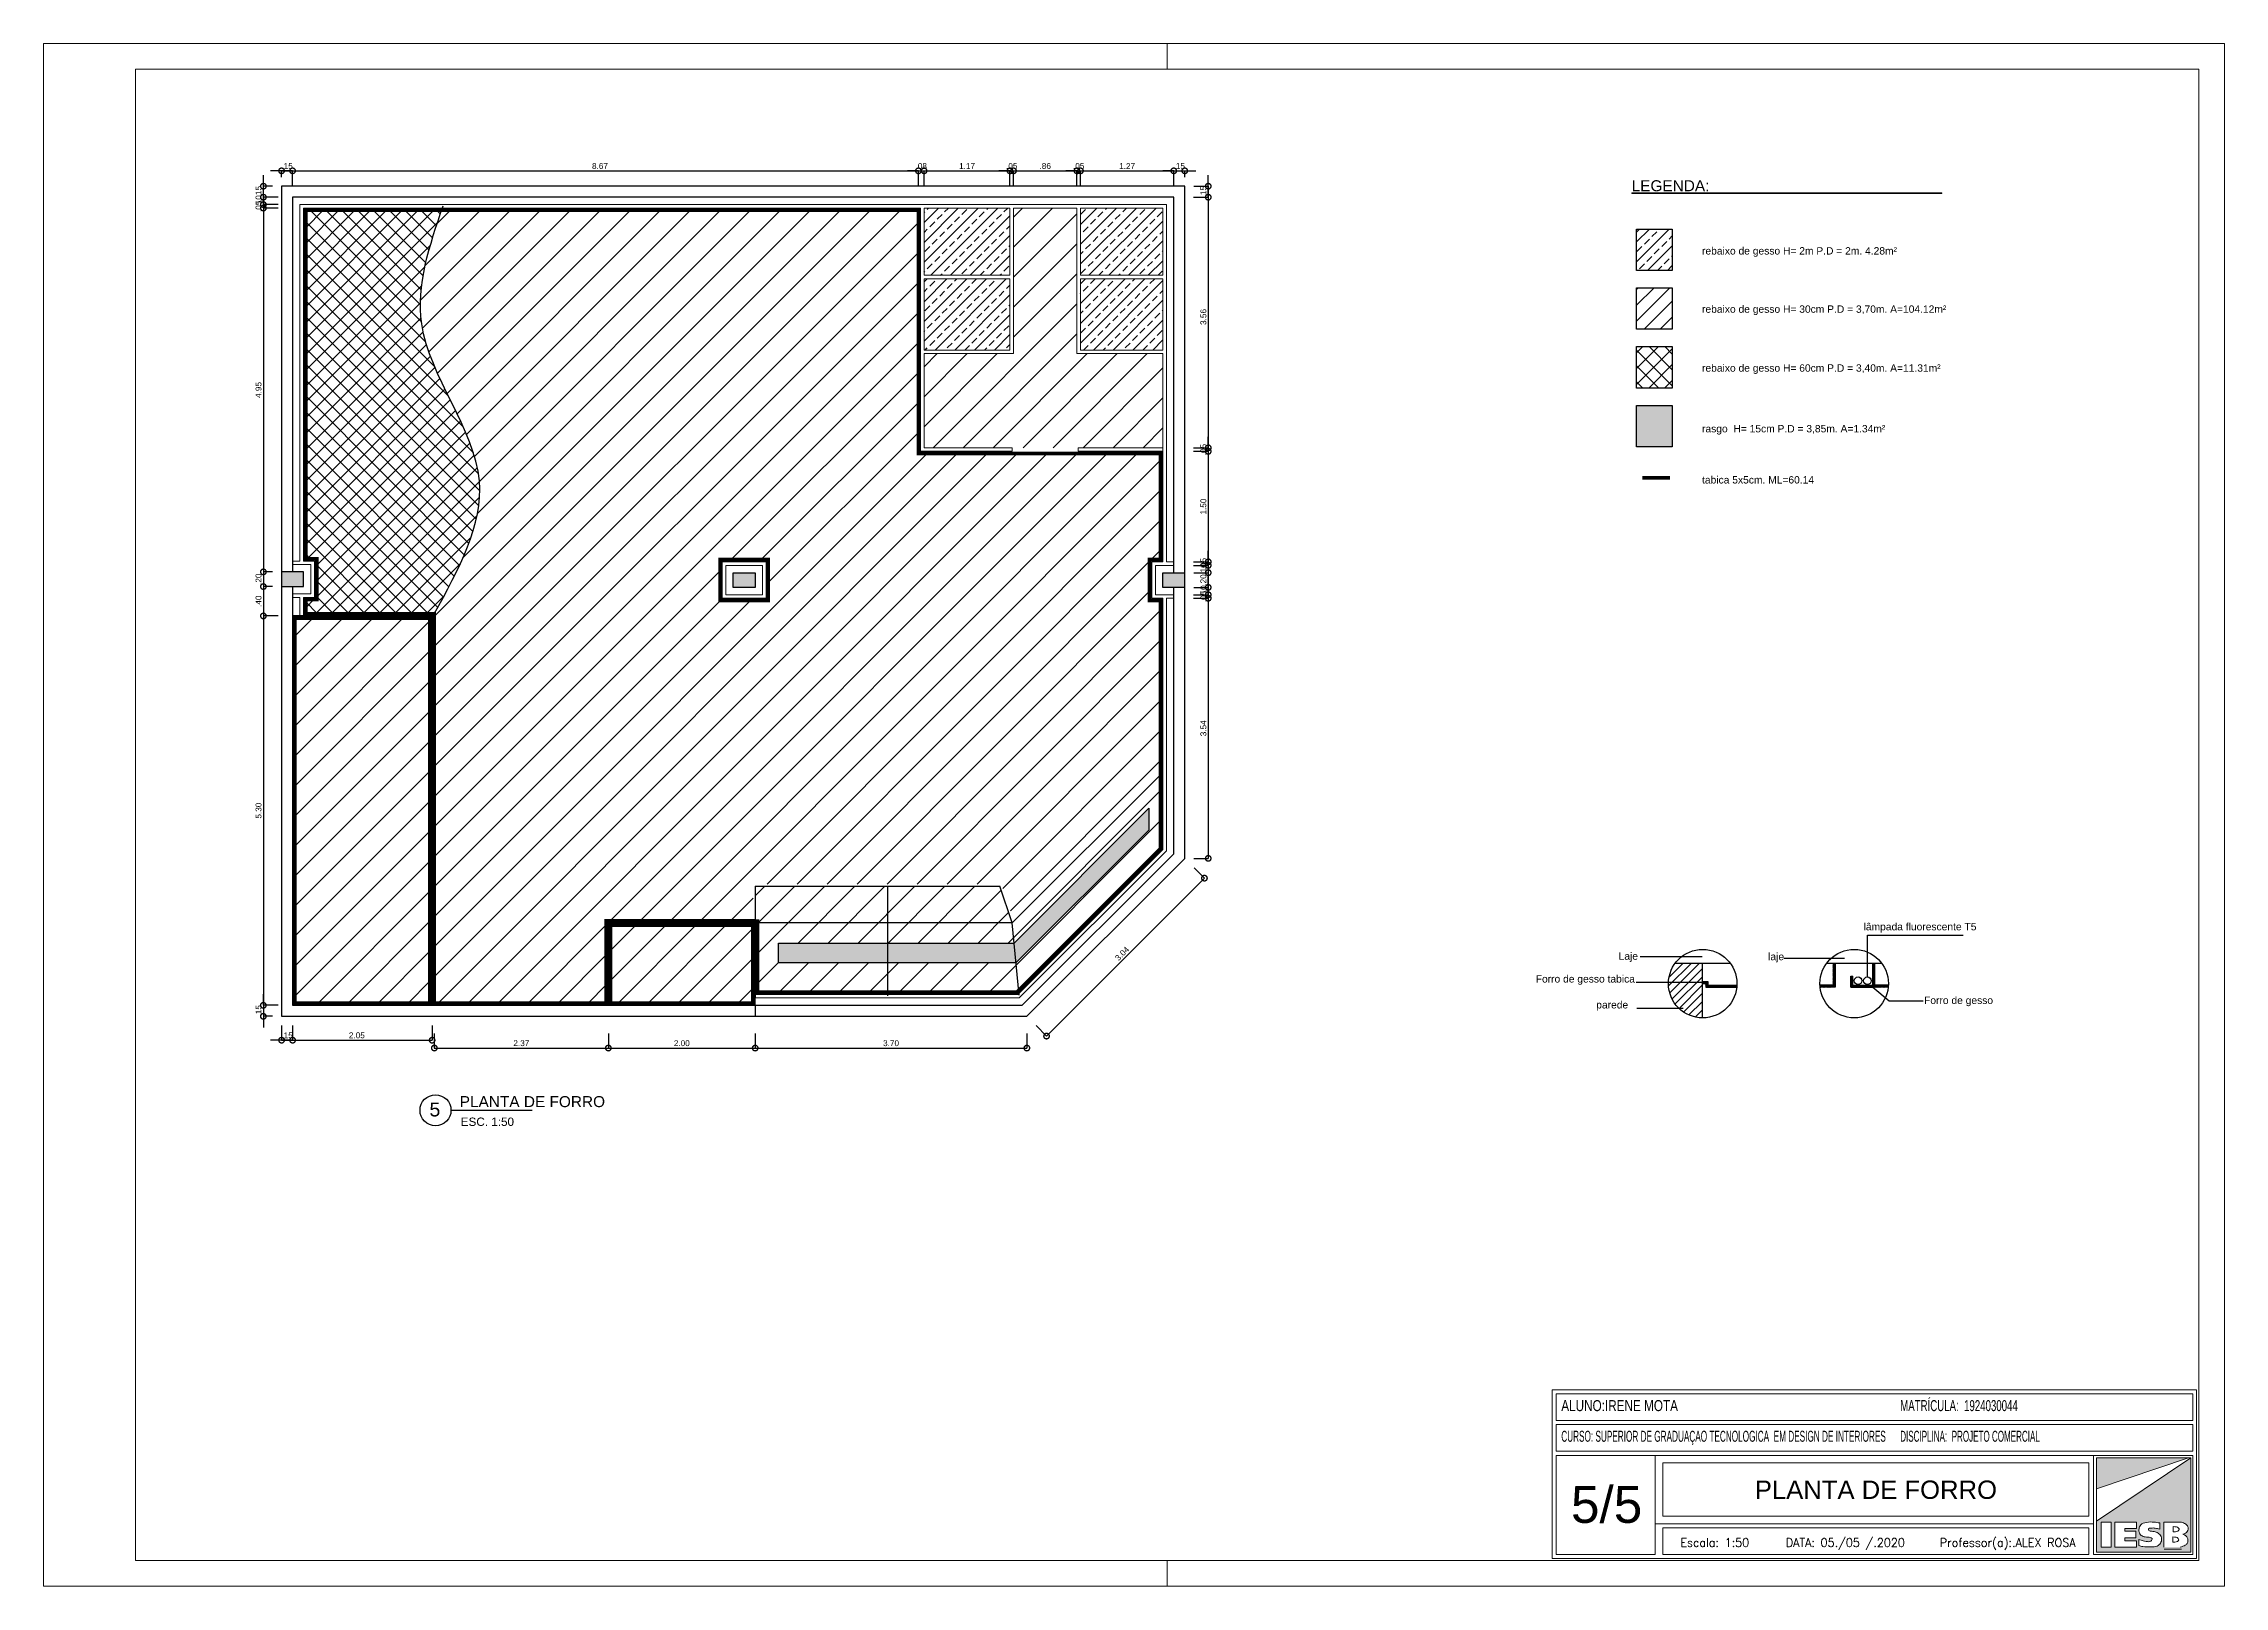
# Model space of a CAD drawing. Header units: millimetres. Extents: x 12559 to 15472, y 18493 to 18672.
# Drawn here: x 12559.3 to 12589, y 18492.9 to 18513.9 of the extents above; entities that cross this region are included whole.
import ezdxf
from ezdxf.enums import TextEntityAlignment as Align

# ---------------------------------------------------------------- set-up
doc = ezdxf.new("R2010")
doc.units = ezdxf.units.MM
doc.layers.get('0').update_dxf_attribs({"lineweight": 9})
for name, color, linetype in [('02', 2, 'Continuous'), ('COTAS', 1, 'Continuous'), ('mdf', 3, 'Continuous'), ('Parede', 5, 'Continuous')]:
    doc.layers.add(name, color=color, linetype=linetype)
doc.layers.add('gesso', color=6, linetype='Continuous', lineweight=5, plot=False)
doc.layers.add('Texto', color=6, linetype='Continuous', lineweight=30)
doc.styles.add('COPLAND', font='arial.ttf', dxfattribs={"height": 0.4})
doc.styles.add('ESC100', font='arial.ttf', dxfattribs={"height": 0.2})
doc.styles.add('ESC50', font='arial.ttf', dxfattribs={"height": 0.1})
doc.styles.add('ESC75', font='arial.ttf', dxfattribs={"height": 0.15})
doc.styles.add('R60-50', font='arial.ttf', dxfattribs={"height": 0.08})
doc.styles.add('R80-50', font='arial.ttf', dxfattribs={"height": 0.1})
doc.styles.add('ROMANS', font='romans')
doc.styles.get("Standard").update_dxf_attribs({"font": 'arial.ttf'})
doc.dimstyles.new('1-50', dxfattribs={"dimtxt": 0.08, "dimasz": 0.15, "dimexe": 0, "dimexo": 0.125, "dimgap": 0.025, "dimtad": 1, "dimzin": 4, "dimdsep": 46, "dimtxsty": 'R60-50', "dimblk": 'DOTSMALL', "dimcen": 0, "dimclrd": 10, "dimclre": 10, "dimclrt": 2, "dimaunit": 1, "dimadec": 0, "dimazin": 1, "dimtfac": 1, "dimtix": 1, "dimtmove": 2, "dimatfit": 3, "dimldrblk": 'DOTSMALL', "dimfxl": 0.2, "dimfxlon": 1, "dimtolj": 1, "dimtzin": 0, "dimarcsym": 0})
pattern_1 = [(45, (-19.474031, -8.617555), (-0.0062861792847, 0.0062861792847), [])]

# ---------------------------------------------------------------- blocks, each defined once
blk = doc.blocks.new('_DOTSMALL')
at = {"color": 0, "linetype": 'ByBlock', "const_width": 0.5}
blk.add_lwpolyline([(-0.0625, 0, 1), (0.0625, 0, 1)], format="xyb", close=True, dxfattribs=at)
blk = doc.blocks.new('*D87')
at = {"layer": 'COTAS', "color": 10, "lineweight": -2, "transparency": 16777216}
for p, q in [((12562.543, 18512.167), (12562.393, 18512.167)), ((12562.543, 18512.083), (12562.543, 18512.167)), ((12562.693, 18512.167), (12562.543, 18512.167)), ((12562.693, 18511.967), (12562.693, 18512.167)), ((12562.693, 18512.167), (12562.843, 18512.167))]:
    blk.add_line(p, q, dxfattribs=at)
at = {"layer": 'Defpoints', "color": 0, "transparency": 16777216}
for p in [(12562.543, 18512.167), (12562.543, 18511.958), (12562.693, 18511.808)]:
    blk.add_point(p, dxfattribs=at)
at = {"layer": 'COTAS', "color": 10, "lineweight": -2, "transparency": 16777216, "xscale": 0.15, "yscale": 0.15, "zscale": 0.15}
blk.add_blockref('_DOTSMALL', (12562.543, 18512.167), dxfattribs=at)
at = {"layer": 'COTAS', "color": 10, "lineweight": -2, "transparency": 16777216, "xscale": 0.15, "yscale": 0.15, "zscale": 0.15, "rotation": 180}
blk.add_blockref('_DOTSMALL', (12562.693, 18512.167), dxfattribs=at)
at = {"layer": 'COTAS', "color": 2, "transparency": 16777216, "insert": (12562.618, 18512.232), "char_height": 0.08, "attachment_point": 5, "style": 'R60-50'}
blk.add_mtext('\\A1;.15', dxfattribs=at)
blk = doc.blocks.new('*D88')
at = {"layer": 'COTAS', "color": 10, "lineweight": -2, "transparency": 16777216}
for p, q in [((12562.543, 18512.083), (12562.543, 18512.167)), ((12562.543, 18512.167), (12571.215, 18512.167)), ((12571.215, 18511.967), (12571.215, 18512.167))]:
    blk.add_line(p, q, dxfattribs=at)
at = {"layer": 'Defpoints', "color": 0, "transparency": 16777216}
for p in [(12571.215, 18512.167), (12562.543, 18511.958), (12571.215, 18511.63)]:
    blk.add_point(p, dxfattribs=at)
at = {"layer": 'COTAS', "color": 10, "lineweight": -2, "transparency": 16777216, "xscale": 0.15, "yscale": 0.15, "zscale": 0.15, "rotation": 180}
blk.add_blockref('_DOTSMALL', (12562.543, 18512.167), dxfattribs=at)
at = {"layer": 'COTAS', "color": 10, "lineweight": -2, "transparency": 16777216, "xscale": 0.15, "yscale": 0.15, "zscale": 0.15}
blk.add_blockref('_DOTSMALL', (12571.215, 18512.167), dxfattribs=at)
at = {"layer": 'COTAS', "color": 2, "transparency": 16777216, "insert": (12566.879, 18512.232), "char_height": 0.08, "attachment_point": 5, "style": 'R60-50'}
blk.add_mtext('\\A1;8.67', dxfattribs=at)
blk = doc.blocks.new('*D89')
at = {"layer": 'COTAS', "color": 10, "lineweight": -2, "transparency": 16777216}
for p, q in [((12571.215, 18512.167), (12571.065, 18512.167)), ((12571.215, 18511.967), (12571.215, 18512.167)), ((12571.215, 18512.167), (12571.293, 18512.167)), ((12571.293, 18511.967), (12571.293, 18512.167)), ((12571.293, 18512.167), (12571.443, 18512.167))]:
    blk.add_line(p, q, dxfattribs=at)
at = {"layer": 'Defpoints', "color": 0, "transparency": 16777216}
for p in [(12571.293, 18512.167), (12571.215, 18511.63), (12571.293, 18511.66)]:
    blk.add_point(p, dxfattribs=at)
at = {"layer": 'COTAS', "color": 10, "lineweight": -2, "transparency": 16777216, "xscale": 0.15, "yscale": 0.15, "zscale": 0.15}
blk.add_blockref('_DOTSMALL', (12571.215, 18512.167), dxfattribs=at)
at = {"layer": 'COTAS', "color": 10, "lineweight": -2, "transparency": 16777216, "xscale": 0.15, "yscale": 0.15, "zscale": 0.15, "rotation": 180}
blk.add_blockref('_DOTSMALL', (12571.293, 18512.167), dxfattribs=at)
at = {"layer": 'COTAS', "color": 2, "transparency": 16777216, "insert": (12571.254, 18512.232), "char_height": 0.08, "attachment_point": 5, "style": 'R60-50'}
blk.add_mtext('\\A1;.08', dxfattribs=at)
blk = doc.blocks.new('*D90')
at = {"layer": 'COTAS', "color": 10, "lineweight": -2, "transparency": 16777216}
for p, q in [((12571.293, 18511.967), (12571.293, 18512.167)), ((12571.293, 18512.167), (12572.463, 18512.167)), ((12572.463, 18511.967), (12572.463, 18512.167))]:
    blk.add_line(p, q, dxfattribs=at)
at = {"layer": 'Defpoints', "color": 0, "transparency": 16777216}
for p in [(12572.463, 18512.167), (12571.293, 18511.66), (12572.463, 18511.66)]:
    blk.add_point(p, dxfattribs=at)
at = {"layer": 'COTAS', "color": 10, "lineweight": -2, "transparency": 16777216, "xscale": 0.15, "yscale": 0.15, "zscale": 0.15, "rotation": 180}
blk.add_blockref('_DOTSMALL', (12571.293, 18512.167), dxfattribs=at)
at = {"layer": 'COTAS', "color": 10, "lineweight": -2, "transparency": 16777216, "xscale": 0.15, "yscale": 0.15, "zscale": 0.15}
blk.add_blockref('_DOTSMALL', (12572.463, 18512.167), dxfattribs=at)
at = {"layer": 'COTAS', "color": 2, "transparency": 16777216, "insert": (12571.878, 18512.232), "char_height": 0.08, "attachment_point": 5, "style": 'R60-50'}
blk.add_mtext('\\A1;1.17', dxfattribs=at)
blk = doc.blocks.new('*D91')
at = {"layer": 'COTAS', "color": 10, "lineweight": -2, "transparency": 16777216}
for p, q in [((12572.463, 18512.167), (12572.313, 18512.167)), ((12572.463, 18511.967), (12572.463, 18512.167)), ((12572.463, 18512.167), (12572.511, 18512.167)), ((12572.511, 18511.967), (12572.511, 18512.167)), ((12572.511, 18512.167), (12572.661, 18512.167))]:
    blk.add_line(p, q, dxfattribs=at)
at = {"layer": 'Defpoints', "color": 0, "transparency": 16777216}
for p in [(12572.511, 18512.167), (12572.463, 18511.66), (12572.511, 18511.66)]:
    blk.add_point(p, dxfattribs=at)
at = {"layer": 'COTAS', "color": 10, "lineweight": -2, "transparency": 16777216, "xscale": 0.15, "yscale": 0.15, "zscale": 0.15}
blk.add_blockref('_DOTSMALL', (12572.463, 18512.167), dxfattribs=at)
at = {"layer": 'COTAS', "color": 10, "lineweight": -2, "transparency": 16777216, "xscale": 0.15, "yscale": 0.15, "zscale": 0.15, "rotation": 180}
blk.add_blockref('_DOTSMALL', (12572.511, 18512.167), dxfattribs=at)
at = {"layer": 'COTAS', "color": 2, "transparency": 16777216, "insert": (12572.487, 18512.232), "char_height": 0.08, "attachment_point": 5, "style": 'R60-50'}
blk.add_mtext('\\A1;.05', dxfattribs=at)
blk = doc.blocks.new('*D92')
at = {"layer": 'COTAS', "color": 10, "lineweight": -2, "transparency": 16777216}
for p, q in [((12572.511, 18511.967), (12572.511, 18512.167)), ((12572.511, 18512.167), (12573.375, 18512.167)), ((12573.375, 18511.967), (12573.375, 18512.167))]:
    blk.add_line(p, q, dxfattribs=at)
at = {"layer": 'Defpoints', "color": 0, "transparency": 16777216}
for p in [(12573.375, 18512.167), (12572.511, 18511.66), (12573.375, 18511.66)]:
    blk.add_point(p, dxfattribs=at)
at = {"layer": 'COTAS', "color": 10, "lineweight": -2, "transparency": 16777216, "xscale": 0.15, "yscale": 0.15, "zscale": 0.15, "rotation": 180}
blk.add_blockref('_DOTSMALL', (12572.511, 18512.167), dxfattribs=at)
at = {"layer": 'COTAS', "color": 10, "lineweight": -2, "transparency": 16777216, "xscale": 0.15, "yscale": 0.15, "zscale": 0.15}
blk.add_blockref('_DOTSMALL', (12573.375, 18512.167), dxfattribs=at)
at = {"layer": 'COTAS', "color": 2, "transparency": 16777216, "insert": (12572.943, 18512.232), "char_height": 0.08, "attachment_point": 5, "style": 'R60-50'}
blk.add_mtext('\\A1;.86', dxfattribs=at)
blk = doc.blocks.new('*D93')
at = {"layer": 'COTAS', "color": 10, "lineweight": -2, "transparency": 16777216}
for p, q in [((12573.375, 18512.167), (12573.225, 18512.167)), ((12573.375, 18511.967), (12573.375, 18512.167)), ((12573.375, 18512.167), (12573.423, 18512.167)), ((12573.423, 18511.967), (12573.423, 18512.167)), ((12573.423, 18512.167), (12573.573, 18512.167))]:
    blk.add_line(p, q, dxfattribs=at)
at = {"layer": 'Defpoints', "color": 0, "transparency": 16777216}
for p in [(12573.423, 18512.167), (12573.375, 18511.66), (12573.423, 18511.66)]:
    blk.add_point(p, dxfattribs=at)
at = {"layer": 'COTAS', "color": 10, "lineweight": -2, "transparency": 16777216, "xscale": 0.15, "yscale": 0.15, "zscale": 0.15}
blk.add_blockref('_DOTSMALL', (12573.375, 18512.167), dxfattribs=at)
at = {"layer": 'COTAS', "color": 10, "lineweight": -2, "transparency": 16777216, "xscale": 0.15, "yscale": 0.15, "zscale": 0.15, "rotation": 180}
blk.add_blockref('_DOTSMALL', (12573.423, 18512.167), dxfattribs=at)
at = {"layer": 'COTAS', "color": 2, "transparency": 16777216, "insert": (12573.399, 18512.232), "char_height": 0.08, "attachment_point": 5, "style": 'R60-50'}
blk.add_mtext('\\A1;.05', dxfattribs=at)
blk = doc.blocks.new('*D94')
at = {"layer": 'COTAS', "color": 10, "lineweight": -2, "transparency": 16777216}
for p, q in [((12573.423, 18511.967), (12573.423, 18512.167)), ((12573.423, 18512.167), (12574.693, 18512.167)), ((12574.693, 18511.967), (12574.693, 18512.167))]:
    blk.add_line(p, q, dxfattribs=at)
at = {"layer": 'Defpoints', "color": 0, "transparency": 16777216}
for p in [(12574.693, 18512.167), (12574.693, 18511.808), (12573.423, 18511.66)]:
    blk.add_point(p, dxfattribs=at)
at = {"layer": 'COTAS', "color": 10, "lineweight": -2, "transparency": 16777216, "xscale": 0.15, "yscale": 0.15, "zscale": 0.15, "rotation": 180}
blk.add_blockref('_DOTSMALL', (12573.423, 18512.167), dxfattribs=at)
at = {"layer": 'COTAS', "color": 10, "lineweight": -2, "transparency": 16777216, "xscale": 0.15, "yscale": 0.15, "zscale": 0.15}
blk.add_blockref('_DOTSMALL', (12574.693, 18512.167), dxfattribs=at)
at = {"layer": 'COTAS', "color": 2, "transparency": 16777216, "insert": (12574.058, 18512.232), "char_height": 0.08, "attachment_point": 5, "style": 'R60-50'}
blk.add_mtext('\\A1;1.27', dxfattribs=at)
blk = doc.blocks.new('*D95')
at = {"layer": 'COTAS', "color": 10, "lineweight": -2, "transparency": 16777216}
for p, q in [((12574.693, 18512.167), (12574.543, 18512.167)), ((12574.693, 18511.967), (12574.693, 18512.167)), ((12574.693, 18512.167), (12574.843, 18512.167)), ((12574.843, 18512.083), (12574.843, 18512.167)), ((12574.843, 18512.167), (12574.993, 18512.167))]:
    blk.add_line(p, q, dxfattribs=at)
at = {"layer": 'Defpoints', "color": 0, "transparency": 16777216}
for p in [(12574.843, 18512.167), (12574.693, 18511.808), (12574.843, 18511.958)]:
    blk.add_point(p, dxfattribs=at)
at = {"layer": 'COTAS', "color": 10, "lineweight": -2, "transparency": 16777216, "xscale": 0.15, "yscale": 0.15, "zscale": 0.15}
blk.add_blockref('_DOTSMALL', (12574.693, 18512.167), dxfattribs=at)
at = {"layer": 'COTAS', "color": 10, "lineweight": -2, "transparency": 16777216, "xscale": 0.15, "yscale": 0.15, "zscale": 0.15, "rotation": 180}
blk.add_blockref('_DOTSMALL', (12574.843, 18512.167), dxfattribs=at)
at = {"layer": 'COTAS', "color": 2, "transparency": 16777216, "insert": (12574.768, 18512.232), "char_height": 0.08, "attachment_point": 5, "style": 'R60-50'}
blk.add_mtext('\\A1;.15', dxfattribs=at)
blk = doc.blocks.new('*D96')
at = {"layer": 'COTAS', "color": 10, "lineweight": -2, "transparency": 16777216}
for p, q in [((12575.163, 18511.958), (12575.163, 18512.108)), ((12574.963, 18511.808), (12575.163, 18511.808)), ((12574.968, 18511.958), (12575.163, 18511.958)), ((12575.163, 18511.808), (12575.163, 18511.958)), ((12575.163, 18511.808), (12575.163, 18511.658))]:
    blk.add_line(p, q, dxfattribs=at)
at = {"layer": 'Defpoints', "color": 0, "transparency": 16777216}
for p in [(12574.693, 18511.808), (12574.843, 18511.958), (12575.163, 18511.958)]:
    blk.add_point(p, dxfattribs=at)
at = {"layer": 'COTAS', "color": 10, "lineweight": -2, "transparency": 16777216, "xscale": 0.15, "yscale": 0.15, "zscale": 0.15}
for p, rotation in [((12575.163, 18511.958), 270), ((12575.163, 18511.808), 90)]:
    blk.add_blockref('_DOTSMALL', p, dxfattribs=dict(at, rotation=rotation))
at = {"layer": 'COTAS', "color": 2, "transparency": 16777216, "insert": (12575.097, 18511.883), "char_height": 0.08, "attachment_point": 5, "rotation": 90, "style": 'R60-50'}
blk.add_mtext('\\A1;.15', dxfattribs=at)
blk = doc.blocks.new('*D97')
at = {"layer": 'COTAS', "color": 10, "lineweight": -2, "transparency": 16777216}
for p, q in [((12574.968, 18511.958), (12575.163, 18511.958)), ((12575.163, 18511.958), (12575.163, 18508.397)), ((12574.963, 18508.397), (12575.163, 18508.397))]:
    blk.add_line(p, q, dxfattribs=at)
at = {"layer": 'Defpoints', "color": 0, "transparency": 16777216}
for p in [(12574.843, 18511.958), (12574.545, 18508.397), (12575.163, 18508.397)]:
    blk.add_point(p, dxfattribs=at)
at = {"layer": 'COTAS', "color": 10, "lineweight": -2, "transparency": 16777216, "xscale": 0.15, "yscale": 0.15, "zscale": 0.15}
for p, rotation in [((12575.163, 18511.958), 90), ((12575.163, 18508.397), 270)]:
    blk.add_blockref('_DOTSMALL', p, dxfattribs=dict(at, rotation=rotation))
at = {"layer": 'COTAS', "color": 2, "transparency": 16777216, "insert": (12575.097, 18510.178), "char_height": 0.08, "attachment_point": 5, "rotation": 90, "style": 'R60-50'}
blk.add_mtext('\\A1;3.56', dxfattribs=at)
blk = doc.blocks.new('*D98')
at = {"layer": 'COTAS', "color": 10, "lineweight": -2, "transparency": 16777216}
for p, q in [((12575.163, 18508.397), (12575.163, 18508.547)), ((12574.963, 18508.397), (12575.163, 18508.397)), ((12574.963, 18508.349), (12575.163, 18508.349)), ((12575.163, 18508.397), (12575.163, 18508.349)), ((12575.163, 18508.349), (12575.163, 18508.199))]:
    blk.add_line(p, q, dxfattribs=at)
at = {"layer": 'Defpoints', "color": 0, "transparency": 16777216}
for p in [(12574.545, 18508.397), (12574.545, 18508.349), (12575.163, 18508.349)]:
    blk.add_point(p, dxfattribs=at)
at = {"layer": 'COTAS', "color": 10, "lineweight": -2, "transparency": 16777216, "xscale": 0.15, "yscale": 0.15, "zscale": 0.15}
for p, rotation in [((12575.163, 18508.397), 270), ((12575.163, 18508.349), 90)]:
    blk.add_blockref('_DOTSMALL', p, dxfattribs=dict(at, rotation=rotation))
at = {"layer": 'COTAS', "color": 2, "transparency": 16777216, "insert": (12575.097, 18508.373), "char_height": 0.08, "attachment_point": 5, "rotation": 90, "style": 'R60-50'}
blk.add_mtext('\\A1;.05', dxfattribs=at)
blk = doc.blocks.new('*D99')
at = {"layer": 'COTAS', "color": 10, "lineweight": -2, "transparency": 16777216}
for p, q in [((12574.963, 18508.349), (12575.163, 18508.349)), ((12575.163, 18508.349), (12575.163, 18506.845)), ((12574.963, 18506.845), (12575.163, 18506.845))]:
    blk.add_line(p, q, dxfattribs=at)
at = {"layer": 'Defpoints', "color": 0, "transparency": 16777216}
for p in [(12574.545, 18508.349), (12574.693, 18506.845), (12575.163, 18506.845)]:
    blk.add_point(p, dxfattribs=at)
at = {"layer": 'COTAS', "color": 10, "lineweight": -2, "transparency": 16777216, "xscale": 0.15, "yscale": 0.15, "zscale": 0.15}
for p, rotation in [((12575.163, 18508.349), 90), ((12575.163, 18506.845), 270)]:
    blk.add_blockref('_DOTSMALL', p, dxfattribs=dict(at, rotation=rotation))
at = {"layer": 'COTAS', "color": 2, "transparency": 16777216, "insert": (12575.097, 18507.597), "char_height": 0.08, "attachment_point": 5, "rotation": 90, "style": 'R60-50'}
blk.add_mtext('\\A1;1.50', dxfattribs=at)
blk = doc.blocks.new('*D100')
at = {"layer": 'COTAS', "color": 10, "lineweight": -2, "transparency": 16777216}
for p, q in [((12575.163, 18506.845), (12575.163, 18506.995)), ((12574.963, 18506.845), (12575.163, 18506.845)), ((12574.963, 18506.797), (12575.163, 18506.797)), ((12575.163, 18506.845), (12575.163, 18506.797)), ((12575.163, 18506.797), (12575.163, 18506.647))]:
    blk.add_line(p, q, dxfattribs=at)
at = {"layer": 'Defpoints', "color": 0, "transparency": 16777216}
for p in [(12574.693, 18506.845), (12574.693, 18506.797), (12575.163, 18506.797)]:
    blk.add_point(p, dxfattribs=at)
at = {"layer": 'COTAS', "color": 10, "lineweight": -2, "transparency": 16777216, "xscale": 0.15, "yscale": 0.15, "zscale": 0.15}
for p, rotation in [((12575.163, 18506.845), 270), ((12575.163, 18506.797), 90)]:
    blk.add_blockref('_DOTSMALL', p, dxfattribs=dict(at, rotation=rotation))
at = {"layer": 'COTAS', "color": 2, "transparency": 16777216, "insert": (12575.097, 18506.821), "char_height": 0.08, "attachment_point": 5, "rotation": 90, "style": 'R60-50'}
blk.add_mtext('\\A1;.05', dxfattribs=at)
blk = doc.blocks.new('*D101')
at = {"layer": 'COTAS', "color": 10, "lineweight": -2, "transparency": 16777216}
for p, q in [((12574.963, 18506.797), (12575.163, 18506.797)), ((12574.968, 18506.697), (12575.163, 18506.697)), ((12575.163, 18506.797), (12575.163, 18506.947)), ((12575.163, 18506.797), (12575.163, 18506.697)), ((12575.163, 18506.697), (12575.163, 18506.547))]:
    blk.add_line(p, q, dxfattribs=at)
at = {"layer": 'Defpoints', "color": 0, "transparency": 16777216}
for p in [(12574.693, 18506.797), (12574.843, 18506.697), (12575.163, 18506.697)]:
    blk.add_point(p, dxfattribs=at)
at = {"layer": 'COTAS', "color": 10, "lineweight": -2, "transparency": 16777216, "xscale": 0.15, "yscale": 0.15, "zscale": 0.15}
for p, rotation in [((12575.163, 18506.797), 270), ((12575.163, 18506.697), 90)]:
    blk.add_blockref('_DOTSMALL', p, dxfattribs=dict(at, rotation=rotation))
at = {"layer": 'COTAS', "color": 2, "transparency": 16777216, "insert": (12575.097, 18506.747), "char_height": 0.08, "attachment_point": 5, "rotation": 90, "style": 'R60-50'}
blk.add_mtext('\\A1;.10', dxfattribs=at)
blk = doc.blocks.new('*D102')
at = {"layer": 'COTAS', "color": 10, "lineweight": -2, "transparency": 16777216}
for p, q in [((12574.968, 18506.697), (12575.163, 18506.697)), ((12575.163, 18506.697), (12575.163, 18506.497)), ((12574.968, 18506.497), (12575.163, 18506.497))]:
    blk.add_line(p, q, dxfattribs=at)
at = {"layer": 'Defpoints', "color": 0, "transparency": 16777216}
for p in [(12574.843, 18506.697), (12574.843, 18506.497), (12575.163, 18506.497)]:
    blk.add_point(p, dxfattribs=at)
at = {"layer": 'COTAS', "color": 10, "lineweight": -2, "transparency": 16777216, "xscale": 0.15, "yscale": 0.15, "zscale": 0.15}
for p, rotation in [((12575.163, 18506.697), 90), ((12575.163, 18506.497), 270)]:
    blk.add_blockref('_DOTSMALL', p, dxfattribs=dict(at, rotation=rotation))
at = {"layer": 'COTAS', "color": 2, "transparency": 16777216, "insert": (12575.097, 18506.597), "char_height": 0.08, "attachment_point": 5, "rotation": 90, "style": 'R60-50'}
blk.add_mtext('\\A1;.20', dxfattribs=at)
blk = doc.blocks.new('*D103')
at = {"layer": 'COTAS', "color": 10, "lineweight": -2, "transparency": 16777216}
for p, q in [((12574.963, 18506.397), (12575.163, 18506.397)), ((12574.968, 18506.497), (12575.163, 18506.497)), ((12575.163, 18506.497), (12575.163, 18506.647)), ((12575.163, 18506.497), (12575.163, 18506.397)), ((12575.163, 18506.397), (12575.163, 18506.247))]:
    blk.add_line(p, q, dxfattribs=at)
at = {"layer": 'Defpoints', "color": 0, "transparency": 16777216}
for p in [(12574.693, 18506.397), (12574.843, 18506.497), (12575.163, 18506.397)]:
    blk.add_point(p, dxfattribs=at)
at = {"layer": 'COTAS', "color": 10, "lineweight": -2, "transparency": 16777216, "xscale": 0.15, "yscale": 0.15, "zscale": 0.15}
for p, rotation in [((12575.163, 18506.497), 270), ((12575.163, 18506.397), 90)]:
    blk.add_blockref('_DOTSMALL', p, dxfattribs=dict(at, rotation=rotation))
at = {"layer": 'COTAS', "color": 2, "transparency": 16777216, "insert": (12575.097, 18506.447), "char_height": 0.08, "attachment_point": 5, "rotation": 90, "style": 'R60-50'}
blk.add_mtext('\\A1;.10', dxfattribs=at)
blk = doc.blocks.new('*D104')
at = {"layer": 'COTAS', "color": 10, "lineweight": -2, "transparency": 16777216}
for p, q in [((12574.963, 18506.397), (12575.163, 18506.397)), ((12575.163, 18506.397), (12575.163, 18506.547)), ((12575.163, 18506.397), (12575.163, 18506.349)), ((12574.963, 18506.349), (12575.163, 18506.349)), ((12575.163, 18506.349), (12575.163, 18506.199))]:
    blk.add_line(p, q, dxfattribs=at)
at = {"layer": 'Defpoints', "color": 0, "transparency": 16777216}
for p in [(12574.693, 18506.397), (12574.693, 18506.349), (12575.163, 18506.349)]:
    blk.add_point(p, dxfattribs=at)
at = {"layer": 'COTAS', "color": 10, "lineweight": -2, "transparency": 16777216, "xscale": 0.15, "yscale": 0.15, "zscale": 0.15}
for p, rotation in [((12575.163, 18506.397), 270), ((12575.163, 18506.349), 90)]:
    blk.add_blockref('_DOTSMALL', p, dxfattribs=dict(at, rotation=rotation))
at = {"layer": 'COTAS', "color": 2, "transparency": 16777216, "insert": (12575.097, 18506.373), "char_height": 0.08, "attachment_point": 5, "rotation": 90, "style": 'R60-50'}
blk.add_mtext('\\A1;.05', dxfattribs=at)
blk = doc.blocks.new('*D105')
at = {"layer": 'COTAS', "color": 10, "lineweight": -2, "transparency": 16777216}
for p, q in [((12574.963, 18506.349), (12575.163, 18506.349)), ((12575.163, 18506.349), (12575.163, 18502.808)), ((12574.968, 18502.808), (12575.163, 18502.808))]:
    blk.add_line(p, q, dxfattribs=at)
at = {"layer": 'Defpoints', "color": 0, "transparency": 16777216}
for p in [(12574.693, 18506.349), (12574.843, 18502.808), (12575.163, 18502.808)]:
    blk.add_point(p, dxfattribs=at)
at = {"layer": 'COTAS', "color": 10, "lineweight": -2, "transparency": 16777216, "xscale": 0.15, "yscale": 0.15, "zscale": 0.15}
for p, rotation in [((12575.163, 18506.349), 90), ((12575.163, 18502.808), 270)]:
    blk.add_blockref('_DOTSMALL', p, dxfattribs=dict(at, rotation=rotation))
at = {"layer": 'COTAS', "color": 2, "transparency": 16777216, "insert": (12575.097, 18504.579), "char_height": 0.08, "attachment_point": 5, "rotation": 90, "style": 'R60-50'}
blk.add_mtext('\\A1;3.54', dxfattribs=at)
blk = doc.blocks.new('*D106')
at = {"layer": 'COTAS', "color": 10, "lineweight": -2, "transparency": 16777216}
for p, q in [((12572.961, 18500.389), (12575.111, 18502.539)), ((12574.97, 18502.681), (12575.111, 18502.539)), ((12572.82, 18500.531), (12572.961, 18500.389))]:
    blk.add_line(p, q, dxfattribs=at)
at = {"layer": 'Defpoints', "color": 0, "transparency": 16777216}
for p in [(12574.843, 18502.808), (12575.111, 18502.539), (12572.693, 18500.658)]:
    blk.add_point(p, dxfattribs=at)
at = {"layer": 'COTAS', "color": 10, "lineweight": -2, "transparency": 16777216, "xscale": 0.15, "yscale": 0.15, "zscale": 0.15}
for p, rotation in [((12575.111, 18502.539), 44.99999999997576), ((12572.961, 18500.389), 224.9999999999758)]:
    blk.add_blockref('_DOTSMALL', p, dxfattribs=dict(at, rotation=rotation))
at = {"layer": 'COTAS', "color": 2, "transparency": 16777216, "insert": (12573.99, 18501.511), "char_height": 0.08, "attachment_point": 5, "rotation": 45, "style": 'R60-50'}
blk.add_mtext('\\A1;3.04', dxfattribs=at)
blk = doc.blocks.new('*D107')
at = {"layer": 'COTAS', "color": 10, "lineweight": -2, "transparency": 16777216}
for p, q in [((12564.623, 18500.426), (12564.623, 18500.226)), ((12564.623, 18500.226), (12566.993, 18500.226)), ((12566.993, 18500.426), (12566.993, 18500.226))]:
    blk.add_line(p, q, dxfattribs=at)
at = {"layer": 'Defpoints', "color": 0, "transparency": 16777216}
for p in [(12564.623, 18500.838), (12566.993, 18500.808), (12566.993, 18500.226)]:
    blk.add_point(p, dxfattribs=at)
at = {"layer": 'COTAS', "color": 10, "lineweight": -2, "transparency": 16777216, "xscale": 0.15, "yscale": 0.15, "zscale": 0.15, "rotation": 180}
blk.add_blockref('_DOTSMALL', (12564.623, 18500.226), dxfattribs=at)
at = {"layer": 'COTAS', "color": 10, "lineweight": -2, "transparency": 16777216, "xscale": 0.15, "yscale": 0.15, "zscale": 0.15}
blk.add_blockref('_DOTSMALL', (12566.993, 18500.226), dxfattribs=at)
at = {"layer": 'COTAS', "color": 2, "transparency": 16777216, "insert": (12565.808, 18500.292), "char_height": 0.08, "attachment_point": 5, "style": 'R60-50'}
blk.add_mtext('\\A1;2.37', dxfattribs=at)
blk = doc.blocks.new('*D108')
at = {"layer": 'COTAS', "color": 10, "lineweight": -2, "transparency": 16777216}
for p, q in [((12566.993, 18500.426), (12566.993, 18500.226)), ((12566.993, 18500.226), (12568.993, 18500.226)), ((12568.993, 18500.426), (12568.993, 18500.226))]:
    blk.add_line(p, q, dxfattribs=at)
at = {"layer": 'Defpoints', "color": 0, "transparency": 16777216}
for p in [(12566.993, 18500.808), (12568.993, 18500.808), (12568.993, 18500.226)]:
    blk.add_point(p, dxfattribs=at)
at = {"layer": 'COTAS', "color": 10, "lineweight": -2, "transparency": 16777216, "xscale": 0.15, "yscale": 0.15, "zscale": 0.15, "rotation": 180}
blk.add_blockref('_DOTSMALL', (12566.993, 18500.226), dxfattribs=at)
at = {"layer": 'COTAS', "color": 10, "lineweight": -2, "transparency": 16777216, "xscale": 0.15, "yscale": 0.15, "zscale": 0.15}
blk.add_blockref('_DOTSMALL', (12568.993, 18500.226), dxfattribs=at)
at = {"layer": 'COTAS', "color": 2, "transparency": 16777216, "insert": (12567.993, 18500.292), "char_height": 0.08, "attachment_point": 5, "style": 'R60-50'}
blk.add_mtext('\\A1;2.00', dxfattribs=at)
blk = doc.blocks.new('*D109')
at = {"layer": 'COTAS', "color": 10, "lineweight": -2, "transparency": 16777216}
for p, q in [((12568.993, 18500.426), (12568.993, 18500.226)), ((12568.993, 18500.226), (12572.693, 18500.226)), ((12572.693, 18500.426), (12572.693, 18500.226))]:
    blk.add_line(p, q, dxfattribs=at)
at = {"layer": 'Defpoints', "color": 0, "transparency": 16777216}
for p in [(12568.993, 18500.808), (12572.693, 18500.658), (12572.693, 18500.226)]:
    blk.add_point(p, dxfattribs=at)
at = {"layer": 'COTAS', "color": 10, "lineweight": -2, "transparency": 16777216, "xscale": 0.15, "yscale": 0.15, "zscale": 0.15, "rotation": 180}
blk.add_blockref('_DOTSMALL', (12568.993, 18500.226), dxfattribs=at)
at = {"layer": 'COTAS', "color": 10, "lineweight": -2, "transparency": 16777216, "xscale": 0.15, "yscale": 0.15, "zscale": 0.15}
blk.add_blockref('_DOTSMALL', (12572.693, 18500.226), dxfattribs=at)
at = {"layer": 'COTAS', "color": 2, "transparency": 16777216, "insert": (12570.843, 18500.292), "char_height": 0.08, "attachment_point": 5, "style": 'R60-50'}
blk.add_mtext('\\A1;3.70', dxfattribs=at)
blk = doc.blocks.new('*D110')
at = {"layer": 'COTAS', "color": 10, "lineweight": -2, "transparency": 16777216}
for p, q in [((12562.295, 18511.958), (12562.295, 18512.108)), ((12562.418, 18511.958), (12562.295, 18511.958)), ((12562.295, 18511.808), (12562.295, 18511.958)), ((12562.495, 18511.808), (12562.295, 18511.808)), ((12562.295, 18511.808), (12562.295, 18511.658))]:
    blk.add_line(p, q, dxfattribs=at)
at = {"layer": 'Defpoints', "color": 0, "transparency": 16777216}
for p in [(12562.295, 18511.958), (12562.543, 18511.958), (12562.693, 18511.808)]:
    blk.add_point(p, dxfattribs=at)
at = {"layer": 'COTAS', "color": 10, "lineweight": -2, "transparency": 16777216, "xscale": 0.15, "yscale": 0.15, "zscale": 0.15}
for p, rotation in [((12562.295, 18511.958), 270), ((12562.295, 18511.808), 90)]:
    blk.add_blockref('_DOTSMALL', p, dxfattribs=dict(at, rotation=rotation))
at = {"layer": 'COTAS', "color": 2, "transparency": 16777216, "insert": (12562.229, 18511.883), "char_height": 0.08, "attachment_point": 5, "rotation": 90, "style": 'R60-50'}
blk.add_mtext('\\A1;.15', dxfattribs=at)
blk = doc.blocks.new('*D111')
at = {"layer": 'COTAS', "color": 10, "lineweight": -2, "transparency": 16777216}
for p, q in [((12562.295, 18511.808), (12562.295, 18511.958)), ((12562.495, 18511.808), (12562.295, 18511.808)), ((12562.295, 18511.808), (12562.295, 18511.708)), ((12562.495, 18511.708), (12562.295, 18511.708)), ((12562.295, 18511.708), (12562.295, 18511.558))]:
    blk.add_line(p, q, dxfattribs=at)
at = {"layer": 'Defpoints', "color": 0, "transparency": 16777216}
for p in [(12562.693, 18511.808), (12562.295, 18511.708), (12562.793, 18511.708)]:
    blk.add_point(p, dxfattribs=at)
at = {"layer": 'COTAS', "color": 10, "lineweight": -2, "transparency": 16777216, "xscale": 0.15, "yscale": 0.15, "zscale": 0.15}
for p, rotation in [((12562.295, 18511.808), 270), ((12562.295, 18511.708), 90)]:
    blk.add_blockref('_DOTSMALL', p, dxfattribs=dict(at, rotation=rotation))
at = {"layer": 'COTAS', "color": 2, "transparency": 16777216, "insert": (12562.229, 18511.758), "char_height": 0.08, "attachment_point": 5, "rotation": 90, "style": 'R60-50'}
blk.add_mtext('\\A1;.10', dxfattribs=at)
blk = doc.blocks.new('*D112')
at = {"layer": 'COTAS', "color": 10, "lineweight": -2, "transparency": 16777216}
for p, q in [((12562.295, 18511.708), (12562.295, 18511.858)), ((12562.495, 18511.708), (12562.295, 18511.708)), ((12562.295, 18511.708), (12562.295, 18511.66)), ((12562.495, 18511.66), (12562.295, 18511.66)), ((12562.295, 18511.66), (12562.295, 18511.51))]:
    blk.add_line(p, q, dxfattribs=at)
at = {"layer": 'Defpoints', "color": 0, "transparency": 16777216}
for p in [(12562.295, 18511.66), (12562.793, 18511.708), (12562.841, 18511.66)]:
    blk.add_point(p, dxfattribs=at)
at = {"layer": 'COTAS', "color": 10, "lineweight": -2, "transparency": 16777216, "xscale": 0.15, "yscale": 0.15, "zscale": 0.15}
for p, rotation in [((12562.295, 18511.708), 270), ((12562.295, 18511.66), 90)]:
    blk.add_blockref('_DOTSMALL', p, dxfattribs=dict(at, rotation=rotation))
at = {"layer": 'COTAS', "color": 2, "transparency": 16777216, "insert": (12562.229, 18511.684), "char_height": 0.08, "attachment_point": 5, "rotation": 90, "style": 'R60-50'}
blk.add_mtext('\\A1;.05', dxfattribs=at)
blk = doc.blocks.new('*D113')
at = {"layer": 'COTAS', "color": 10, "lineweight": -2, "transparency": 16777216}
for p, q in [((12562.495, 18511.66), (12562.295, 18511.66)), ((12562.295, 18511.66), (12562.295, 18506.708)), ((12562.418, 18506.708), (12562.295, 18506.708))]:
    blk.add_line(p, q, dxfattribs=at)
at = {"layer": 'Defpoints', "color": 0, "transparency": 16777216}
for p in [(12562.841, 18511.66), (12562.295, 18506.708), (12562.543, 18506.708)]:
    blk.add_point(p, dxfattribs=at)
at = {"layer": 'COTAS', "color": 10, "lineweight": -2, "transparency": 16777216, "xscale": 0.15, "yscale": 0.15, "zscale": 0.15}
for p, rotation in [((12562.295, 18511.66), 90), ((12562.295, 18506.708), 270)]:
    blk.add_blockref('_DOTSMALL', p, dxfattribs=dict(at, rotation=rotation))
at = {"layer": 'COTAS', "color": 2, "transparency": 16777216, "insert": (12562.229, 18509.184), "char_height": 0.08, "attachment_point": 5, "rotation": 90, "style": 'R60-50'}
blk.add_mtext('\\A1;4.95', dxfattribs=at)
blk = doc.blocks.new('*D114')
at = {"layer": 'COTAS', "color": 10, "lineweight": -2, "transparency": 16777216}
for p, q in [((12562.418, 18506.708), (12562.295, 18506.708)), ((12562.295, 18506.708), (12562.295, 18506.508)), ((12562.418, 18506.508), (12562.295, 18506.508))]:
    blk.add_line(p, q, dxfattribs=at)
at = {"layer": 'Defpoints', "color": 0, "transparency": 16777216}
for p in [(12562.543, 18506.708), (12562.295, 18506.508), (12562.543, 18506.508)]:
    blk.add_point(p, dxfattribs=at)
at = {"layer": 'COTAS', "color": 10, "lineweight": -2, "transparency": 16777216, "xscale": 0.15, "yscale": 0.15, "zscale": 0.15}
for p, rotation in [((12562.295, 18506.708), 90), ((12562.295, 18506.508), 270)]:
    blk.add_blockref('_DOTSMALL', p, dxfattribs=dict(at, rotation=rotation))
at = {"layer": 'COTAS', "color": 2, "transparency": 16777216, "insert": (12562.229, 18506.608), "char_height": 0.08, "attachment_point": 5, "rotation": 90, "style": 'R60-50'}
blk.add_mtext('\\A1;.20', dxfattribs=at)
blk = doc.blocks.new('*D115')
at = {"layer": 'COTAS', "color": 10, "lineweight": -2, "transparency": 16777216}
for p, q in [((12562.418, 18506.508), (12562.295, 18506.508)), ((12562.295, 18506.508), (12562.295, 18506.108)), ((12562.495, 18506.108), (12562.295, 18506.108))]:
    blk.add_line(p, q, dxfattribs=at)
at = {"layer": 'Defpoints', "color": 0, "transparency": 16777216}
for p in [(12562.543, 18506.508), (12562.295, 18506.108), (12562.693, 18506.108)]:
    blk.add_point(p, dxfattribs=at)
at = {"layer": 'COTAS', "color": 10, "lineweight": -2, "transparency": 16777216, "xscale": 0.15, "yscale": 0.15, "zscale": 0.15}
for p, rotation in [((12562.295, 18506.508), 90), ((12562.295, 18506.108), 270)]:
    blk.add_blockref('_DOTSMALL', p, dxfattribs=dict(at, rotation=rotation))
at = {"layer": 'COTAS', "color": 2, "transparency": 16777216, "insert": (12562.229, 18506.308), "char_height": 0.08, "attachment_point": 5, "rotation": 90, "style": 'R60-50'}
blk.add_mtext('\\A1;.40', dxfattribs=at)
blk = doc.blocks.new('*D116')
at = {"layer": 'COTAS', "color": 10, "lineweight": -2, "transparency": 16777216}
for p, q in [((12562.495, 18506.108), (12562.295, 18506.108)), ((12562.295, 18506.108), (12562.295, 18500.808)), ((12562.495, 18500.808), (12562.295, 18500.808))]:
    blk.add_line(p, q, dxfattribs=at)
at = {"layer": 'Defpoints', "color": 0, "transparency": 16777216}
for p in [(12562.693, 18506.108), (12562.295, 18500.808), (12562.693, 18500.808)]:
    blk.add_point(p, dxfattribs=at)
at = {"layer": 'COTAS', "color": 10, "lineweight": -2, "transparency": 16777216, "xscale": 0.15, "yscale": 0.15, "zscale": 0.15}
for p, rotation in [((12562.295, 18506.108), 90), ((12562.295, 18500.808), 270)]:
    blk.add_blockref('_DOTSMALL', p, dxfattribs=dict(at, rotation=rotation))
at = {"layer": 'COTAS', "color": 2, "transparency": 16777216, "insert": (12562.229, 18503.458), "char_height": 0.08, "attachment_point": 5, "rotation": 90, "style": 'R60-50'}
blk.add_mtext('\\A1;5.30', dxfattribs=at)
blk = doc.blocks.new('*D117')
at = {"layer": 'COTAS', "color": 10, "lineweight": -2, "transparency": 16777216}
for p, q in [((12562.295, 18500.808), (12562.295, 18500.958)), ((12562.495, 18500.808), (12562.295, 18500.808)), ((12562.295, 18500.808), (12562.295, 18500.658)), ((12562.418, 18500.658), (12562.295, 18500.658)), ((12562.295, 18500.658), (12562.295, 18500.508))]:
    blk.add_line(p, q, dxfattribs=at)
at = {"layer": 'Defpoints', "color": 0, "transparency": 16777216}
for p in [(12562.693, 18500.808), (12562.295, 18500.658), (12562.543, 18500.658)]:
    blk.add_point(p, dxfattribs=at)
at = {"layer": 'COTAS', "color": 10, "lineweight": -2, "transparency": 16777216, "xscale": 0.15, "yscale": 0.15, "zscale": 0.15}
for p, rotation in [((12562.295, 18500.808), 270), ((12562.295, 18500.658), 90)]:
    blk.add_blockref('_DOTSMALL', p, dxfattribs=dict(at, rotation=rotation))
at = {"layer": 'COTAS', "color": 2, "transparency": 16777216, "insert": (12562.229, 18500.733), "char_height": 0.08, "attachment_point": 5, "rotation": 90, "style": 'R60-50'}
blk.add_mtext('\\A1;.15', dxfattribs=at)
blk = doc.blocks.new('*D118')
at = {"layer": 'COTAS', "color": 10, "lineweight": -2, "transparency": 16777216}
for p, q in [((12562.543, 18500.533), (12562.543, 18500.333)), ((12562.693, 18500.533), (12562.693, 18500.333)), ((12562.543, 18500.333), (12562.393, 18500.333)), ((12562.693, 18500.333), (12562.543, 18500.333)), ((12562.693, 18500.333), (12562.843, 18500.333))]:
    blk.add_line(p, q, dxfattribs=at)
at = {"layer": 'Defpoints', "color": 0, "transparency": 16777216}
for p in [(12562.693, 18500.808), (12562.543, 18500.658), (12562.543, 18500.333)]:
    blk.add_point(p, dxfattribs=at)
at = {"layer": 'COTAS', "color": 10, "lineweight": -2, "transparency": 16777216, "xscale": 0.15, "yscale": 0.15, "zscale": 0.15}
blk.add_blockref('_DOTSMALL', (12562.543, 18500.333), dxfattribs=at)
at = {"layer": 'COTAS', "color": 10, "lineweight": -2, "transparency": 16777216, "xscale": 0.15, "yscale": 0.15, "zscale": 0.15, "rotation": 180}
blk.add_blockref('_DOTSMALL', (12562.693, 18500.333), dxfattribs=at)
at = {"layer": 'COTAS', "color": 2, "transparency": 16777216, "insert": (12562.618, 18500.399), "char_height": 0.08, "attachment_point": 5, "style": 'R60-50'}
blk.add_mtext('\\A1;.15', dxfattribs=at)
blk = doc.blocks.new('*D119')
at = {"layer": 'COTAS', "color": 10, "lineweight": -2, "transparency": 16777216}
for p, q in [((12562.543, 18500.533), (12562.543, 18500.333)), ((12564.593, 18500.533), (12564.593, 18500.333)), ((12562.543, 18500.333), (12564.593, 18500.333))]:
    blk.add_line(p, q, dxfattribs=at)
at = {"layer": 'Defpoints', "color": 0, "transparency": 16777216}
for p in [(12564.593, 18500.808), (12562.543, 18500.658), (12564.593, 18500.333)]:
    blk.add_point(p, dxfattribs=at)
at = {"layer": 'COTAS', "color": 10, "lineweight": -2, "transparency": 16777216, "xscale": 0.15, "yscale": 0.15, "zscale": 0.15, "rotation": 180}
blk.add_blockref('_DOTSMALL', (12562.543, 18500.333), dxfattribs=at)
at = {"layer": 'COTAS', "color": 10, "lineweight": -2, "transparency": 16777216, "xscale": 0.15, "yscale": 0.15, "zscale": 0.15}
blk.add_blockref('_DOTSMALL', (12564.593, 18500.333), dxfattribs=at)
at = {"layer": 'COTAS', "color": 2, "transparency": 16777216, "insert": (12563.568, 18500.399), "char_height": 0.08, "attachment_point": 5, "style": 'R60-50'}
blk.add_mtext('\\A1;2.05', dxfattribs=at)

msp = doc.modelspace()

# ---------------------------------------------------------------- hatches: boundary and pattern name
h = msp.add_hatch(color=10)
h.dxf.hatch_style = 1
h.paths.add_polyline_path([(12585.156, 18511.867), (12580.933, 18511.867), (12580.933, 18511.859), (12585.156, 18511.859)])
h = msp.add_hatch()
h.set_pattern_fill('AR-CONC', color=256, scale=0.00088)
h.set_pattern_definition([(50, (0.11475, -47.19508), (0.1603225087, -0.0140263953), [0.016764, -0.184404]), (355, (0.11475, -47.19508), (-0.0310142109, 0.1681300238), [0.0134112, -0.1475237141]), (100.4514447, (0.12812, -47.19624), (0.1293082974, 0.1541036217), [0.0142472077, -0.1567194152]), (46.1842, (0.11475, -47.15037), (0.238549556, -0.0369972486), [0.025146, -0.276606]), (96.6355576, (0.13463, -47.15345), (0.208915638, 0.2177349896), [0.0213708204, -0.2350793352]), (351.1841512, (0.11475, -47.15037), (0.208915638, 0.2177349896), [0.020116771, -0.221284564]), (21, (0.13711, -47.16155), (0.1334206643, -0.0899933744), [0.016764, -0.184404]), (326, (0.1371, -47.16155), (0.054385785, 0.1620854102), [0.0134112, -0.1475232]), (71.451445, (0.14823, -47.16905), (0.187806449, 0.0720920366), [0.0142472077, -0.1567191451]), (37.5, (0.114755, -47.195075), (0.00271797086, 0.07440843421), [0, -0.14573504, 0, -0.1497584, 0, -0.148082]), (7.5, (0.114755, -47.195075), (0.058801303, 0.08815890584), [0, -0.08538464, 0, -0.14238224, 0, -0.0564388]), (327.5, (0.06491, -47.195075), (0.11931972375, -0.00504129471), [0, -0.05588, 0, -0.1743456, 0, -0.2313432]), (317.5, (0.04256, -47.19508), (0.1303536796, 0.0223753121), [0, -0.072644, 0, -0.11578336, 0, -0.1642872])])
h.paths.add_polyline_path([(12562.843, 18506.708), (12562.543, 18506.708), (12562.543, 18506.508), (12562.843, 18506.508)])
h.paths.add_polyline_path([(12568.993, 18506.697), (12568.693, 18506.697), (12568.693, 18506.497), (12568.993, 18506.497)])
h.paths.add_polyline_path([(12574.843, 18506.697), (12574.543, 18506.697), (12574.543, 18506.497), (12574.843, 18506.497)])
h = msp.add_hatch(color=12)
h.dxf.hatch_style = 1
h.paths.add_polyline_path([(12587.261, 18493.785), (12587.261, 18493.364), (12588.545, 18493.364), (12588.545, 18494.648)])
edge = h.paths.add_edge_path(flags=16)
edge.add_spline(control_points=[(12587.838, 18493.537), (12587.857, 18493.53), (12587.89, 18493.519), (12587.943, 18493.509), (12587.995, 18493.498), (12588.029, 18493.553), (12587.981, 18493.57), (12587.937, 18493.568), (12587.88, 18493.578), (12587.839, 18493.624), (12587.836, 18493.682), (12587.859, 18493.751), (12587.948, 18493.776), (12588.035, 18493.777), (12588.095, 18493.766), (12588.121, 18493.762)], knot_values=[0, 0, 0, 0, 0.128764, 0.214487, 0.349725, 0.4301, 0.49844, 0.600614, 0.730587, 0.843002, 0.960452, 1.086726, 1.266383, 1.481996, 1.648373, 1.648373, 1.648373, 1.648373], degree=3, periodic=0)
edge.add_line((12588.121, 18493.762), (12588.121, 18493.675))
edge.add_spline(control_points=[(12588.121, 18493.675), (12588.101, 18493.681), (12588.061, 18493.694), (12588.014, 18493.694), (12587.965, 18493.689), (12587.971, 18493.647), (12588.022, 18493.649), (12588.072, 18493.642), (12588.127, 18493.606), (12588.154, 18493.546), (12588.136, 18493.483), (12588.081, 18493.437), (12587.993, 18493.437), (12587.909, 18493.431), (12587.855, 18493.45), (12587.838, 18493.456)], knot_values=[0, 0, 0, 0, 0.129973, 0.255735, 0.325817, 0.374123, 0.454729, 0.591551, 0.711993, 0.848871, 0.976038, 1.101413, 1.273716, 1.513362, 1.62892, 1.62892, 1.62892, 1.62892], degree=3, periodic=0)
edge.add_line((12587.838, 18493.456), (12587.838, 18493.537))
edge = h.paths.add_edge_path(flags=16)
edge.add_line((12588.177, 18493.774), (12588.419, 18493.774))
edge.add_spline(control_points=[(12588.419, 18493.774), (12588.437, 18493.767), (12588.467, 18493.755), (12588.502, 18493.722), (12588.515, 18493.68), (12588.497, 18493.645), (12588.473, 18493.617), (12588.449, 18493.613), (12588.436, 18493.611)], knot_values=[0, 0, 0, 0, 0.119715, 0.203123, 0.295825, 0.373962, 0.442864, 0.519979, 0.519979, 0.519979, 0.519979], degree=3, periodic=0)
edge.add_spline(control_points=[(12588.436, 18493.611), (12588.445, 18493.606), (12588.467, 18493.594), (12588.5, 18493.567), (12588.508, 18493.523), (12588.5, 18493.482), (12588.47, 18493.458), (12588.436, 18493.443), (12588.413, 18493.437), (12588.401, 18493.433)], knot_values=[0, 0, 0, 0, 0.063162, 0.163056, 0.25089, 0.332534, 0.412289, 0.483996, 0.563458, 0.563458, 0.563458, 0.563458], degree=3, periodic=0)
edge.add_line((12588.401, 18493.433), (12588.177, 18493.433))
edge.add_line((12588.177, 18493.433), (12588.177, 18493.774))
h.paths.add_polyline_path([(12587.804, 18493.774), (12587.804, 18493.687), (12587.646, 18493.687), (12587.646, 18493.652), (12587.795, 18493.652), (12587.795, 18493.557), (12587.646, 18493.557), (12587.646, 18493.519), (12587.804, 18493.519), (12587.804, 18493.433), (12587.512, 18493.433), (12587.512, 18493.774)], flags=16)
edge = h.paths.add_edge_path(flags=0)
edge.add_spline(control_points=[(12588.299, 18493.572), (12588.313, 18493.571), (12588.339, 18493.57), (12588.373, 18493.559), (12588.385, 18493.529), (12588.361, 18493.507), (12588.331, 18493.5), (12588.309, 18493.501), (12588.299, 18493.502)], knot_values=[0, 0, 0, 0, 0.092846, 0.167368, 0.207926, 0.268013, 0.340199, 0.404281, 0.404281, 0.404281, 0.404281], degree=3, periodic=0)
edge.add_line((12588.299, 18493.502), (12588.299, 18493.572))
h.paths.add_polyline_path([(12587.458, 18493.774), (12587.458, 18493.433), (12587.323, 18493.433), (12587.323, 18493.774)], flags=16)
h.paths.add_polyline_path([(12588.511, 18494.648), (12587.261, 18494.648), (12587.261, 18494.228)], flags=17)
at = {"layer": 'mdf'}
h = msp.add_hatch(dxfattribs=at)
h.set_pattern_fill('ANSI31', color=1, scale=0.091)
h.paths.add_polyline_path([(12574.545, 18509.679), (12573.375, 18509.679), (12573.375, 18510.697), (12573.375, 18511.66), (12572.511, 18511.66), (12572.511, 18510.697), (12572.512, 18509.679), (12572.463, 18509.679), (12571.293, 18509.679), (12571.293, 18508.397), (12572.493, 18508.397), (12573.393, 18508.397), (12574.545, 18508.397)])
edge = h.paths.add_edge_path()
edge.add_line((12574.515, 18508.319), (12571.215, 18508.319))
edge.add_line((12571.215, 18508.319), (12571.215, 18511.63))
edge.add_line((12571.215, 18511.63), (12564.723, 18511.63))
edge.add_spline(control_points=[(12564.723, 18511.63), (12564.685, 18511.52), (12564.648, 18511.41), (12564.614, 18511.3)], knot_values=[5.426475, 5.426475, 5.426475, 5.426475, 5.7588, 5.7588, 5.7588, 5.7588], degree=3, periodic=0)
edge.add_spline(control_points=[(12564.614, 18511.3), (12564.557, 18511.12), (12564.508, 18510.941), (12564.475, 18510.763)], knot_values=[4.884209, 4.884209, 4.884209, 4.884209, 5.426475, 5.426475, 5.426475, 5.426475], degree=3, periodic=0)
edge.add_spline(control_points=[(12564.475, 18510.763), (12564.464, 18510.701), (12564.454, 18510.64), (12564.447, 18510.578)], knot_values=[4.69529, 4.69529, 4.69529, 4.69529, 4.884209, 4.884209, 4.884209, 4.884209], degree=3, periodic=0)
edge.add_spline(control_points=[(12564.447, 18510.578), (12564.441, 18510.521), (12564.436, 18510.465), (12564.434, 18510.409)], knot_values=[4.522487, 4.522487, 4.522487, 4.522487, 4.69529, 4.69529, 4.69529, 4.69529], degree=3, periodic=0)
edge.add_spline(control_points=[(12564.434, 18510.409), (12564.431, 18510.321), (12564.434, 18510.233), (12564.443, 18510.146)], knot_values=[4.251167, 4.251167, 4.251167, 4.251167, 4.522487, 4.522487, 4.522487, 4.522487], degree=3, periodic=0)
edge.add_spline(control_points=[(12564.443, 18510.146), (12564.445, 18510.126), (12564.449, 18510.097), (12564.453, 18510.068), (12564.455, 18510.059)], knot_values=[4.16131, 4.16131, 4.16131, 4.16131, 4.224096, 4.251167, 4.251167, 4.251167, 4.251167], degree=3, periodic=0)
edge.add_spline(control_points=[(12564.455, 18510.059), (12564.459, 18510.03), (12564.465, 18510.001), (12564.471, 18509.972)], knot_values=[4.070538, 4.070538, 4.070538, 4.070538, 4.16131, 4.16131, 4.16131, 4.16131], degree=3, periodic=0)
edge.add_spline(control_points=[(12564.471, 18509.972), (12564.479, 18509.937), (12564.487, 18509.901), (12564.497, 18509.866)], knot_values=[3.959175, 3.959175, 3.959175, 3.959175, 4.070538, 4.070538, 4.070538, 4.070538], degree=3, periodic=0)
edge.add_spline(control_points=[(12564.497, 18509.866), (12564.511, 18509.815), (12564.527, 18509.764), (12564.544, 18509.714)], knot_values=[3.799217, 3.799217, 3.799217, 3.799217, 3.959175, 3.959175, 3.959175, 3.959175], degree=3, periodic=0)
edge.add_spline(control_points=[(12564.544, 18509.714), (12564.566, 18509.651), (12564.591, 18509.588), (12564.617, 18509.525)], knot_values=[3.59925, 3.59925, 3.59925, 3.59925, 3.799217, 3.799217, 3.799217, 3.799217], degree=3, periodic=0)
edge.add_spline(control_points=[(12564.617, 18509.525), (12564.662, 18509.417), (12564.712, 18509.31), (12564.764, 18509.203)], knot_values=[3.256885, 3.256885, 3.256885, 3.256885, 3.59925, 3.59925, 3.59925, 3.59925], degree=3, periodic=0)
edge.add_spline(control_points=[(12564.764, 18509.203), (12564.846, 18509.033), (12564.933, 18508.865), (12565.009, 18508.696)], knot_values=[2.71344, 2.71344, 2.71344, 2.71344, 3.256885, 3.256885, 3.256885, 3.256885], degree=3, periodic=0)
edge.add_spline(control_points=[(12565.009, 18508.696), (12565.06, 18508.584), (12565.107, 18508.472), (12565.144, 18508.359)], knot_values=[2.351742, 2.351742, 2.351742, 2.351742, 2.71344, 2.71344, 2.71344, 2.71344], degree=3, periodic=0)
edge.add_spline(control_points=[(12565.144, 18508.359), (12565.162, 18508.307), (12565.178, 18508.254), (12565.191, 18508.201)], knot_values=[2.182172, 2.182172, 2.182172, 2.182172, 2.351742, 2.351742, 2.351742, 2.351742], degree=3, periodic=0)
edge.add_spline(control_points=[(12565.191, 18508.201), (12565.199, 18508.17), (12565.207, 18508.138), (12565.213, 18508.106)], knot_values=[2.080411, 2.080411, 2.080411, 2.080411, 2.182172, 2.182172, 2.182172, 2.182172], degree=3, periodic=0)
edge.add_spline(control_points=[(12565.213, 18508.106), (12565.219, 18508.077), (12565.223, 18508.048), (12565.228, 18508.019)], knot_values=[1.987547, 1.987547, 1.987547, 1.987547, 2.080411, 2.080411, 2.080411, 2.080411], degree=3, periodic=0)
edge.add_spline(control_points=[(12565.228, 18508.019), (12565.231, 18507.996), (12565.234, 18507.968), (12565.236, 18507.941), (12565.237, 18507.937)], knot_values=[1.899522, 1.899522, 1.899522, 1.899522, 1.976084, 1.987547, 1.987547, 1.987547, 1.987547], degree=3, periodic=0)
edge.add_spline(control_points=[(12565.237, 18507.937), (12565.239, 18507.909), (12565.241, 18507.881), (12565.241, 18507.853)], knot_values=[1.80979, 1.80979, 1.80979, 1.80979, 1.899522, 1.899522, 1.899522, 1.899522], degree=3, periodic=0)
edge.add_spline(control_points=[(12565.241, 18507.853), (12565.242, 18507.824), (12565.242, 18507.796), (12565.241, 18507.767)], knot_values=[1.718615, 1.718615, 1.718615, 1.718615, 1.80979, 1.80979, 1.80979, 1.80979], degree=3, periodic=0)
edge.add_spline(control_points=[(12565.241, 18507.767), (12565.24, 18507.739), (12565.238, 18507.711), (12565.236, 18507.683)], knot_values=[1.629051, 1.629051, 1.629051, 1.629051, 1.718615, 1.718615, 1.718615, 1.718615], degree=3, periodic=0)
edge.add_spline(control_points=[(12565.236, 18507.683), (12565.233, 18507.655), (12565.23, 18507.626), (12565.226, 18507.597)], knot_values=[1.537708, 1.537708, 1.537708, 1.537708, 1.629051, 1.629051, 1.629051, 1.629051], degree=3, periodic=0)
edge.add_spline(control_points=[(12565.226, 18507.597), (12565.214, 18507.512), (12565.196, 18507.427), (12565.173, 18507.341)], knot_values=[1.266348, 1.266348, 1.266348, 1.266348, 1.537708, 1.537708, 1.537708, 1.537708], degree=3, periodic=0)
edge.add_spline(control_points=[(12565.173, 18507.341), (12565.158, 18507.286), (12565.141, 18507.231), (12565.122, 18507.175)], knot_values=[1.091087, 1.091087, 1.091087, 1.091087, 1.266348, 1.266348, 1.266348, 1.266348], degree=3, periodic=0)
edge.add_spline(control_points=[(12565.122, 18507.175), (12565.102, 18507.116), (12565.079, 18507.057), (12565.055, 18506.998)], knot_values=[0.904534, 0.904534, 0.904534, 0.904534, 1.091087, 1.091087, 1.091087, 1.091087], degree=3, periodic=0)
edge.add_spline(control_points=[(12565.055, 18506.998), (12564.985, 18506.827), (12564.9, 18506.655), (12564.81, 18506.482)], knot_values=[0.361814, 0.361814, 0.361814, 0.361814, 0.904534, 0.904534, 0.904534, 0.904534], degree=3, periodic=0)
edge.add_spline(control_points=[(12564.81, 18506.482), (12564.749, 18506.368), (12564.686, 18506.253), (12564.623, 18506.138)], knot_values=[0, 0, 0, 0, 0.361814, 0.361814, 0.361814, 0.361814], degree=3, periodic=0)
edge.add_line((12564.623, 18506.138), (12564.623, 18500.838))
edge.add_line((12564.623, 18500.838), (12566.963, 18500.838))
edge.add_line((12566.963, 18500.838), (12566.963, 18501.959))
edge.add_line((12566.963, 18501.959), (12568.963, 18501.959))
edge.add_line((12568.963, 18501.959), (12568.963, 18502.459))
edge.add_line((12568.963, 18502.459), (12572.344, 18502.459))
edge.add_line((12572.344, 18502.459), (12572.506, 18501.984))
edge.add_line((12572.506, 18501.984), (12574.515, 18503.988))
edge.add_line((12574.515, 18503.988), (12574.515, 18506.319))
edge.add_line((12574.515, 18506.319), (12574.365, 18506.319))
edge.add_line((12574.365, 18506.319), (12574.365, 18506.875))
edge.add_line((12574.365, 18506.875), (12574.515, 18506.875))
edge.add_line((12574.515, 18506.875), (12574.515, 18508.319))
h.paths.add_polyline_path([(12569.171, 18506.875), (12569.171, 18506.319), (12568.515, 18506.319), (12568.515, 18506.875)], flags=16)
h.paths.add_polyline_path([(12569.141, 18506.845), (12569.141, 18506.349), (12568.545, 18506.349), (12568.545, 18506.845)], flags=0)
h.paths.add_polyline_path([(12569.093, 18506.797), (12569.093, 18506.397), (12568.593, 18506.397), (12568.593, 18506.797)], flags=0)
h.paths.add_polyline_path([(12568.993, 18506.697), (12568.993, 18506.497), (12568.693, 18506.497), (12568.693, 18506.697)], flags=0)
h.paths.add_polyline_path([(12564.563, 18506.078), (12562.723, 18506.078), (12562.723, 18500.838), (12564.563, 18500.838)])
h.paths.add_polyline_path([(12568.963, 18501.899), (12567.023, 18501.899), (12567.023, 18500.838), (12568.963, 18500.838)], flags=17)
h = msp.add_hatch(dxfattribs=at)
h.set_pattern_fill('ANSI37', color=1, scale=0.048)
edge = h.paths.add_edge_path()
edge.add_spline(control_points=[(12564.623, 18506.138), (12564.956, 18506.745), (12565.687, 18508.074), (12564.133, 18509.835), (12564.545, 18511.109), (12564.723, 18511.63)], knot_values=[0, 0, 0, 0, 1.910985, 4.188382, 5.7588, 5.7588, 5.7588, 5.7588], degree=3, periodic=0)
edge.add_line((12564.723, 18511.63), (12562.871, 18511.63))
edge.add_line((12562.871, 18511.63), (12562.871, 18506.886))
edge.add_line((12562.871, 18506.886), (12563.021, 18506.886))
edge.add_line((12563.021, 18506.886), (12563.021, 18506.33))
edge.add_line((12563.021, 18506.33), (12562.871, 18506.33))
edge.add_line((12562.871, 18506.33), (12562.871, 18506.138))
edge.add_line((12562.871, 18506.138), (12564.623, 18506.138))
h = msp.add_hatch(dxfattribs=at)
h.set_pattern_fill('ANSI33', color=1, scale=0.03)
h.paths.add_polyline_path([(12572.463, 18511.66), (12571.293, 18511.66), (12571.293, 18510.745), (12572.463, 18510.745)])
h.paths.add_polyline_path([(12572.463, 18510.697), (12571.293, 18510.697), (12571.293, 18509.727), (12572.463, 18509.727)])
h.paths.add_polyline_path([(12574.545, 18511.66), (12573.423, 18511.66), (12573.423, 18510.745), (12574.545, 18510.745)])
h.paths.add_polyline_path([(12574.545, 18510.697), (12573.423, 18510.697), (12573.423, 18509.727), (12574.545, 18509.727)])
h = msp.add_hatch(dxfattribs=at)
h.set_pattern_fill('ANSI33', color=1, scale=0.03)
h.paths.add_polyline_path([(12581.483, 18511.374), (12580.997, 18511.374), (12580.997, 18510.81), (12581.483, 18510.81)])
h = msp.add_hatch(dxfattribs=at)
h.set_pattern_fill('ANSI31', color=1, scale=0.048)
h.paths.add_polyline_path([(12581.483, 18510.574), (12580.997, 18510.574), (12580.997, 18510.01), (12581.483, 18510.01)])
h = msp.add_hatch(dxfattribs=at)
h.set_pattern_fill('ANSI37', color=1, scale=0.048)
h.paths.add_polyline_path([(12581.483, 18509.774), (12580.997, 18509.774), (12580.997, 18509.21), (12581.483, 18509.21)])
at = {"layer": 'mdf', "true_color": 0x136734}
h = msp.add_hatch(color=116, dxfattribs=at)
h.dxf.hatch_style = 1
h.paths.add_polyline_path([(12581.483, 18508.974), (12580.997, 18508.974), (12580.997, 18508.41), (12581.483, 18508.41)])
at = {"layer": 'mdf'}
h = msp.add_hatch(dxfattribs=at)
h.set_pattern_fill('ANSI31', color=1, scale=0.091)
h.paths.add_polyline_path([(12570.793, 18502.429), (12568.993, 18502.429), (12568.993, 18501.929), (12570.793, 18501.929)])
h.paths.add_polyline_path([(12572.323, 18502.429), (12570.793, 18502.429), (12570.793, 18501.929), (12572.493, 18501.929)])
h.paths.add_polyline_path([(12572.493, 18501.929), (12570.793, 18501.929), (12570.793, 18501.655), (12572.519, 18501.655)])
h.paths.add_polyline_path([(12570.793, 18501.929), (12568.993, 18501.929), (12568.993, 18500.956), (12570.793, 18500.956), (12570.793, 18501.388), (12569.312, 18501.388), (12569.312, 18501.655), (12570.793, 18501.655)])
h.paths.add_polyline_path([(12572.544, 18501.388), (12570.793, 18501.388), (12570.793, 18500.956), (12572.569, 18500.956), (12572.583, 18500.97)])
h.paths.add_polyline_path([(12574.354, 18503.493), (12574.354, 18503.193), (12572.544, 18501.388), (12572.583, 18500.97), (12574.545, 18502.931), (12574.545, 18503.976), (12572.493, 18501.929), (12572.519, 18501.655)])
at = {"layer": 'mdf', "true_color": 0x136734}
h = msp.add_hatch(color=116, dxfattribs=at)
h.dxf.hatch_style = 1
h.paths.add_polyline_path([(12572.519, 18501.655), (12570.793, 18501.655), (12570.793, 18501.388), (12572.544, 18501.388)])
h.paths.add_polyline_path([(12574.354, 18503.193), (12574.354, 18503.493), (12572.519, 18501.655), (12572.544, 18501.388)])
h.paths.add_polyline_path([(12570.793, 18501.655), (12569.312, 18501.655), (12569.312, 18501.388), (12570.793, 18501.388)])
at = {"layer": 'mdf'}
h = msp.add_hatch(dxfattribs=at)
h.set_pattern_fill('ANSI31', color=1, scale=0.025)
h.set_pattern_definition([(45, (-19.47403, -8.617555), (-0.05612660076, 0.05612660076), [])])
edge = h.paths.add_edge_path()
edge.add_arc((12581.897, 18501.103), 0.466, 143.0902, 268.9896)
edge.add_line((12581.889, 18500.637), (12581.889, 18501.383))
edge.add_line((12581.889, 18501.383), (12581.524, 18501.383))
h = msp.add_hatch(dxfattribs=at)
h.set_pattern_fill('ANSI31', color=1, scale=0.0028)
h.set_pattern_definition(pattern_1)
h.paths.add_polyline_path([(12584.243, 18501.383), (12584.213, 18501.383), (12584.213, 18501.083), (12583.943, 18501.083), (12583.943, 18501.203), (12583.913, 18501.203), (12583.913, 18501.053), (12584.213, 18501.053), (12584.423, 18501.053, 0.016136), (12584.425, 18501.083), (12584.243, 18501.083)])
h.paths.add_polyline_path([(12583.702, 18501.383), (12583.672, 18501.383), (12583.672, 18501.083), (12583.494, 18501.083, 0.016136), (12583.496, 18501.053), (12583.702, 18501.053)])
h = msp.add_hatch(dxfattribs=at)
h.set_pattern_fill('ANSI31', color=1, scale=0.0028)
h.set_pattern_definition(pattern_1)
edge = h.paths.add_edge_path()
edge.add_arc((12581.897, 18501.103), 0.466, 353.8436, 357.5414)
edge.add_line((12582.363, 18501.083), (12581.969, 18501.083))
edge.add_line((12581.969, 18501.083), (12581.969, 18501.133))
edge.add_line((12581.969, 18501.133), (12581.889, 18501.133))
edge.add_line((12581.889, 18501.133), (12581.889, 18501.103))
edge.add_line((12581.889, 18501.103), (12581.939, 18501.103))
edge.add_line((12581.939, 18501.103), (12581.939, 18501.053))
edge.add_line((12581.939, 18501.053), (12582.361, 18501.053))

# ---------------------------------------------------------------- linework, layer by layer
at = {"color": 2}
for p, q in [((12559.302, 18492.899), (12559.302, 18513.899)), ((12559.302, 18513.899), (12574.152, 18513.899)), ((12574.152, 18513.899), (12589.002, 18513.899)), ((12574.602, 18513.549), (12574.602, 18513.899)), ((12589.002, 18492.899), (12589.002, 18513.899)), ((12574.602, 18492.899), (12574.602, 18493.249)), ((12559.302, 18492.899), (12574.152, 18492.899)), ((12574.152, 18492.899), (12589.002, 18492.899))]:
    msp.add_line(p, q, dxfattribs=at)
at = {"color": 6}
for p, q in [((12560.552, 18493.249), (12560.552, 18513.549)), ((12560.552, 18513.549), (12588.652, 18513.549)), ((12588.652, 18493.249), (12588.652, 18513.549)), ((12560.552, 18493.249), (12588.652, 18493.249))]:
    msp.add_line(p, q, dxfattribs=at)
at = {"color": 5, "linetype": 'Continuous'}
for p, q in [((12579.847, 18495.572), (12579.847, 18493.279)), ((12579.847, 18495.572), (12588.622, 18495.572)), ((12588.622, 18495.572), (12588.622, 18493.279)), ((12579.847, 18493.279), (12588.622, 18493.279))]:
    msp.add_line(p, q, dxfattribs=at)
at = {"color": 2, "linetype": 'Continuous'}
for p, q in [((12579.9, 18495.52), (12588.57, 18495.52)), ((12579.9, 18495.52), (12579.9, 18495.155)), ((12588.57, 18495.52), (12588.57, 18495.155)), ((12579.9, 18495.155), (12588.57, 18495.155)), ((12579.9, 18495.103), (12588.57, 18495.103)), ((12579.9, 18495.103), (12579.9, 18494.738)), ((12579.9, 18495.103), (12588.57, 18495.103)), ((12579.9, 18495.103), (12579.9, 18494.738)), ((12588.57, 18495.103), (12588.57, 18494.738)), ((12588.57, 18495.103), (12588.57, 18494.738)), ((12579.9, 18494.738), (12588.57, 18494.738)), ((12579.9, 18494.738), (12588.57, 18494.738)), ((12579.9, 18494.682), (12588.57, 18494.682)), ((12579.9, 18494.682), (12579.9, 18493.331)), ((12581.251, 18493.331), (12581.251, 18494.682)), ((12587.156, 18494.582), (12581.355, 18494.582)), ((12581.355, 18494.582), (12581.355, 18493.852)), ((12587.156, 18494.582), (12587.156, 18493.852)), ((12587.218, 18493.331), (12587.218, 18494.682)), ((12588.57, 18494.682), (12588.57, 18493.331)), ((12581.251, 18493.748), (12587.218, 18493.748)), ((12587.156, 18493.852), (12581.355, 18493.852)), ((12581.355, 18493.696), (12587.156, 18493.696)), ((12581.355, 18493.696), (12581.355, 18493.331)), ((12587.156, 18493.696), (12587.156, 18493.331)), ((12579.9, 18493.331), (12581.251, 18493.331)), ((12581.251, 18493.331), (12579.9, 18493.331)), ((12581.355, 18493.331), (12587.156, 18493.331)), ((12588.57, 18493.331), (12587.218, 18493.331))]:
    msp.add_line(p, q, dxfattribs=at)
at = {"color": 12}
for p, q in [((12587.261, 18494.228), (12588.511, 18494.648)), ((12588.545, 18494.648), (12587.261, 18493.785)), ((12588.121, 18493.762), (12588.121, 18493.675)), ((12588.177, 18493.433), (12588.177, 18493.774)), ((12588.177, 18493.774), (12588.419, 18493.774)), ((12588.304, 18493.642), (12588.304, 18493.712)), ((12587.838, 18493.456), (12587.838, 18493.537)), ((12588.183, 18493.404), (12588.419, 18493.404)), ((12588.299, 18493.502), (12588.299, 18493.572))]:
    msp.add_line(p, q, dxfattribs=at)
at = {"color": 10}
msp.add_lwpolyline([(12580.933, 18511.867), (12585.156, 18511.867), (12585.156, 18511.859), (12580.933, 18511.859)], close=True, dxfattribs=at)
at = {"color": 12, "linetype": 'Continuous'}
msp.add_lwpolyline([(12587.261, 18494.648), (12587.261, 18493.364), (12588.545, 18493.364), (12588.545, 18494.648)], close=True, dxfattribs=at)
at = {"color": 12}
for points in [[(12587.323, 18493.774), (12587.323, 18493.433), (12587.458, 18493.433), (12587.458, 18493.774)], [(12587.804, 18493.774), (12587.804, 18493.687), (12587.646, 18493.687), (12587.646, 18493.652), (12587.795, 18493.652), (12587.795, 18493.557), (12587.646, 18493.557), (12587.646, 18493.519), (12587.804, 18493.519), (12587.804, 18493.433), (12587.512, 18493.433), (12587.512, 18493.774)]]:
    msp.add_lwpolyline(points, close=True, dxfattribs=at)
for points in [[(12588.121, 18493.762), (12588.043, 18493.773), (12587.94, 18493.77), (12587.862, 18493.736), (12587.839, 18493.681), (12587.845, 18493.625), (12587.881, 18493.585), (12587.94, 18493.57), (12587.989, 18493.565), (12588.017, 18493.55), (12588, 18493.516), (12587.936, 18493.51), (12587.896, 18493.518), (12587.838, 18493.537)], [(12588.121, 18493.675), (12588.061, 18493.691), (12588.002, 18493.692), (12587.97, 18493.681), (12587.973, 18493.658), (12588.01, 18493.648), (12588.074, 18493.637), (12588.121, 18493.604), (12588.147, 18493.544), (12588.131, 18493.486), (12588.085, 18493.447), (12588.004, 18493.436), (12587.891, 18493.44), (12587.838, 18493.456)], [(12588.304, 18493.712), (12588.348, 18493.708), (12588.379, 18493.692), (12588.385, 18493.673), (12588.367, 18493.651), (12588.334, 18493.642), (12588.304, 18493.642)], [(12588.436, 18493.611), (12588.462, 18493.596), (12588.496, 18493.563), (12588.505, 18493.522), (12588.496, 18493.484), (12588.468, 18493.458), (12588.437, 18493.444), (12588.401, 18493.433)], [(12588.419, 18493.774), (12588.471, 18493.749), (12588.499, 18493.721), (12588.509, 18493.678), (12588.495, 18493.644), (12588.472, 18493.621), (12588.436, 18493.611)], [(12588.299, 18493.572), (12588.343, 18493.567), (12588.374, 18493.552), (12588.38, 18493.533), (12588.362, 18493.511), (12588.329, 18493.502), (12588.299, 18493.502)]]:
    msp.add_spline(points, degree=3, dxfattribs=at)
at = {"layer": '02'}
msp.add_line((12564.85, 18499.379), (12565.955, 18499.379), dxfattribs=at)
msp.add_circle((12564.639, 18499.379), 0.211, dxfattribs=at)
at = {"layer": 'gesso', "color": 252}
for p, q in [((12572.463, 18509.679), (12572.512, 18509.679)), ((12572.493, 18508.397), (12572.493, 18508.349)), ((12573.393, 18508.397), (12574.545, 18508.397)), ((12573.393, 18508.397), (12573.393, 18508.349)), ((12573.393, 18508.349), (12574.545, 18508.349)), ((12562.793, 18506.36), (12562.793, 18506.108)), ((12562.841, 18506.36), (12562.841, 18506.108))]:
    msp.add_line(p, q, dxfattribs=at)
at = {"layer": 'gesso'}
msp.add_line((12568.993, 18500.908), (12568.993, 18500.956), dxfattribs=at)
at = {"layer": 'gesso', "color": 252}
for points in [[(12574.593, 18506.845), (12574.593, 18511.708), (12562.793, 18511.708), (12562.793, 18506.856)], [(12571.245, 18511.66), (12562.841, 18511.66), (12562.841, 18506.856)], [(12572.493, 18508.349), (12571.245, 18508.349), (12571.245, 18511.66)], [(12572.463, 18511.66), (12571.293, 18511.66)], [(12571.293, 18510.745), (12571.293, 18511.66)], [(12572.463, 18511.66), (12572.463, 18510.745)], [(12573.375, 18511.66), (12572.511, 18511.66)], [(12572.511, 18511.66), (12572.511, 18510.697)], [(12573.375, 18511.66), (12573.375, 18510.697)], [(12574.545, 18510.745), (12574.545, 18511.66), (12573.423, 18511.66)], [(12573.423, 18511.66), (12573.423, 18510.745)], [(12572.463, 18510.745), (12571.293, 18510.745)], [(12571.293, 18509.727), (12571.293, 18510.697)], [(12572.463, 18510.697), (12571.293, 18510.697)], [(12572.463, 18510.697), (12572.463, 18509.727)], [(12572.511, 18510.697), (12572.512, 18509.679)], [(12573.375, 18510.697), (12573.375, 18509.679)], [(12574.545, 18510.745), (12573.423, 18510.745)], [(12573.423, 18510.697), (12573.423, 18509.727)], [(12574.545, 18510.697), (12573.423, 18510.697)], [(12574.545, 18509.727), (12574.545, 18510.697)], [(12572.463, 18509.727), (12571.293, 18509.727)], [(12572.493, 18508.397), (12571.293, 18508.397), (12571.293, 18509.679)], [(12572.463, 18509.679), (12571.293, 18509.679)], [(12574.545, 18509.679), (12573.375, 18509.679)], [(12574.545, 18509.727), (12573.423, 18509.727)], [(12574.545, 18506.845), (12574.545, 18509.679)], [(12562.693, 18506.856), (12562.793, 18506.856)], [(12562.693, 18506.808), (12562.943, 18506.808), (12562.943, 18506.408), (12562.693, 18506.408)], [(12562.841, 18506.856), (12562.991, 18506.856), (12562.991, 18506.36), (12562.841, 18506.36)], [(12574.545, 18506.845), (12574.395, 18506.845), (12574.395, 18506.349), (12574.545, 18506.349)], [(12574.693, 18506.797), (12574.443, 18506.797), (12574.443, 18506.397), (12574.693, 18506.397)], [(12574.693, 18506.845), (12574.593, 18506.845)], [(12562.793, 18506.36), (12562.693, 18506.36)], [(12568.993, 18500.908), (12572.589, 18500.908), (12574.593, 18502.911), (12574.593, 18506.349)], [(12568.993, 18500.956), (12572.569, 18500.956), (12574.545, 18502.931), (12574.545, 18506.349)], [(12574.593, 18506.349), (12574.693, 18506.349)]]:
    msp.add_lwpolyline(points, dxfattribs=at)
for points in [[(12568.545, 18506.845), (12569.141, 18506.845), (12569.141, 18506.349), (12568.545, 18506.349)], [(12568.593, 18506.797), (12569.093, 18506.797), (12569.093, 18506.397), (12568.593, 18506.397)]]:
    msp.add_lwpolyline(points, close=True, dxfattribs=at)
at = {"layer": 'mdf', "color": 252}
for p, q in [((12572.493, 18501.929), (12574.545, 18503.976)), ((12568.993, 18502.429), (12572.323, 18502.429)), ((12568.993, 18502.429), (12568.993, 18500.908)), ((12570.793, 18502.429), (12570.793, 18500.938)), ((12572.493, 18501.929), (12572.323, 18502.429)), ((12572.493, 18501.929), (12568.993, 18501.929)), ((12572.586, 18500.947), (12572.493, 18501.929))]:
    msp.add_line(p, q, dxfattribs=at)
at = {"layer": 'mdf'}
for p, q in [((12584.141, 18501.195), (12584.141, 18501.764)), ((12584.141, 18501.764), (12585.443, 18501.764)), ((12581.889, 18501.466), (12581.044, 18501.466)), ((12581.524, 18501.383), (12582.27, 18501.383)), ((12581.889, 18501.383), (12581.889, 18500.637)), ((12583.827, 18501.444), (12583, 18501.444)), ((12583.587, 18501.383), (12584.332, 18501.383)), ((12581.911, 18501.119), (12580.992, 18501.119)), ((12583.913, 18501.203), (12583.943, 18501.203)), ((12583.913, 18501.053), (12584.213, 18501.053)), ((12583.943, 18501.083), (12584.213, 18501.083)), ((12584.213, 18501.053), (12584.438, 18500.871)), ((12581.63, 18500.763), (12581.001, 18500.763)), ((12584.438, 18500.871), (12584.9, 18500.871))]:
    msp.add_line(p, q, dxfattribs=at)
at = {"layer": 'mdf', "color": 196, "const_width": 0.05}
for points in [[(12562.871, 18506.108), (12562.871, 18506.33), (12563.021, 18506.33), (12563.021, 18506.886), (12562.871, 18506.886), (12562.871, 18511.63), (12571.215, 18511.63), (12571.215, 18508.319), (12574.515, 18508.319), (12574.515, 18506.875), (12574.365, 18506.875), (12574.365, 18506.319), (12574.515, 18506.319), (12574.515, 18503.976)], [(12581.077, 18507.987), (12581.45, 18507.987)], [(12562.841, 18506.138), (12564.623, 18506.138), (12564.623, 18500.808)], [(12574.515, 18503.976), (12574.515, 18502.944), (12572.557, 18500.986), (12569.023, 18500.986), (12569.023, 18501.929), (12569.023, 18501.98)], [(12568.993, 18501.959), (12566.963, 18501.959), (12566.963, 18500.808)], [(12568.963, 18501.959), (12568.963, 18500.838), (12566.993, 18500.838)], [(12568.993, 18501.899), (12567.023, 18501.899), (12567.023, 18500.808)], [(12564.593, 18500.838), (12566.993, 18500.838)]]:
    msp.add_lwpolyline(points, dxfattribs=at)
at = {"layer": 'mdf'}
for points in [[(12580.997, 18511.374), (12581.483, 18511.374), (12581.483, 18510.81), (12580.997, 18510.81)], [(12580.997, 18510.574), (12581.483, 18510.574), (12581.483, 18510.01), (12580.997, 18510.01)], [(12580.997, 18509.774), (12581.483, 18509.774), (12581.483, 18509.21), (12580.997, 18509.21)], [(12580.997, 18508.974), (12581.483, 18508.974), (12581.483, 18508.41), (12580.997, 18508.41)]]:
    msp.add_lwpolyline(points, close=True, dxfattribs=at)
at = {"layer": 'mdf', "color": 196, "const_width": 0.05}
for points in [[(12568.515, 18506.875), (12569.171, 18506.875), (12569.171, 18506.319), (12568.515, 18506.319)], [(12562.723, 18506.078), (12564.563, 18506.078), (12564.563, 18500.838), (12562.723, 18500.838)]]:
    msp.add_lwpolyline(points, close=True, dxfattribs=at)
at = {"layer": 'mdf', "color": 116, "true_color": 0x136734}
msp.add_lwpolyline([(12569.311, 18501.655), (12572.519, 18501.655), (12574.354, 18503.493), (12574.354, 18503.193), (12572.544, 18501.388), (12569.312, 18501.388), (12569.312, 18501.655)], dxfattribs=at)
at = {"layer": 'mdf'}
for points in [[(12583.672, 18501.383), (12583.672, 18501.083), (12583.494, 18501.083)], [(12583.702, 18501.383), (12583.702, 18501.053), (12583.494, 18501.053)], [(12584.213, 18501.083), (12584.213, 18501.383)], [(12584.425, 18501.083), (12584.243, 18501.083), (12584.243, 18501.383)], [(12581.889, 18501.133), (12581.969, 18501.133), (12581.969, 18501.083), (12582.363, 18501.083)], [(12581.889, 18501.103), (12581.939, 18501.103), (12581.939, 18501.053), (12582.361, 18501.053)], [(12583.913, 18501.053), (12583.913, 18501.203)], [(12583.943, 18501.083), (12583.943, 18501.203)], [(12584.425, 18501.053), (12584.213, 18501.053)]]:
    msp.add_lwpolyline(points, dxfattribs=at)
for centre, radius in [((12581.897, 18501.103), 0.466), ((12583.96, 18501.103), 0.466), ((12584.013, 18501.143), 0.0518), ((12584.141, 18501.143), 0.0518)]:
    msp.add_circle(centre, radius, dxfattribs=at)
at = {"layer": 'mdf', "color": 196}
msp.add_spline([(12564.623, 18506.138), (12565.236, 18507.948), (12564.451, 18510.086), (12564.743, 18511.69)], degree=3, dxfattribs=at)
at = {"layer": 'Parede'}
for p, q in [((12562.843, 18506.708), (12562.543, 18506.708)), ((12562.843, 18506.508), (12562.843, 18506.708)), ((12568.693, 18506.497), (12568.693, 18506.697)), ((12568.693, 18506.697), (12568.993, 18506.697)), ((12568.993, 18506.697), (12568.993, 18506.497)), ((12574.543, 18506.497), (12574.543, 18506.697)), ((12574.543, 18506.697), (12574.843, 18506.697)), ((12562.543, 18506.508), (12562.843, 18506.508)), ((12568.993, 18506.497), (12568.693, 18506.497)), ((12574.843, 18506.497), (12574.543, 18506.497)), ((12568.993, 18501.929), (12566.993, 18501.929)), ((12566.993, 18500.929), (12566.993, 18501.929)), ((12564.593, 18500.808), (12566.993, 18500.808)), ((12566.993, 18500.929), (12566.993, 18500.808)), ((12568.993, 18500.808), (12568.993, 18500.908)), ((12568.993, 18500.808), (12568.993, 18500.658)), ((12564.593, 18500.658), (12566.993, 18500.658))]:
    msp.add_line(p, q, dxfattribs=at)
for points in [[(12574.843, 18502.808), (12574.843, 18511.958), (12562.543, 18511.958), (12562.543, 18500.658), (12564.593, 18500.658)], [(12574.693, 18506.697), (12574.693, 18511.808), (12562.693, 18511.808), (12562.693, 18506.708)], [(12562.693, 18506.508), (12562.693, 18500.808), (12564.593, 18500.808)], [(12566.993, 18500.808), (12568.693, 18500.808), (12572.631, 18500.808), (12574.693, 18502.87), (12574.693, 18506.497)], [(12564.593, 18500.808), (12564.593, 18506.108), (12562.693, 18506.108)], [(12566.993, 18500.658), (12568.693, 18500.658), (12572.693, 18500.658), (12574.843, 18502.808)]]:
    msp.add_lwpolyline(points, dxfattribs=at)

# ---------------------------------------------------------------- texts
at = {"color": 2, "style": 'ESC50'}
msp.add_text('LEGENDA:', height=0.15, dxfattribs=at).set_placement((12580.929, 18511.889))
at = {"color": 2, "style": 'COPLAND'}
for s, width, p, p2 in [('ALUNO:IRENE MOTA                                                     ', 0.762396, (12579.971, 18495.284), (12583.913, 18495.284)), ('MATRÍCULA:  1924030044                                                            ', 0.627747, (12584.587, 18495.284), (12588.381, 18495.284)), ('CURSO: SUPERIOR DE GRADUAÇAO TECNOLOGICA  EM DESIGN DE INTERIORES', 0.533176, (12579.971, 18494.867), (12584.391, 18494.867)), ('DISCIPLINA:  PROJETO COMERCIAL                                                              ', 0.523384, (12584.587, 18494.867), (12588.378, 18494.867))]:
    msp.add_text(s, height=0.15, dxfattribs=dict(at, width=width)).set_placement(p, p2, align=Align.FIT)
at = {"color": 3, "linetype": 'Continuous', "style": 'COPLAND'}
msp.add_text('5/5', height=0.5, dxfattribs=at).set_placement((12580.103, 18493.763))
msp.add_text('PLANTA DE FORRO', height=0.25, dxfattribs=at).set_placement((12584.256, 18494.089), align=Align.CENTER)
at = {"color": 2, "linetype": 'Continuous', "style": 'ROMANS', "width": 0.852374}
msp.add_text('Escala: 1:50     DATA: 05./05 /.2020    Professor(a):.ALEX ROSA ', height=0.11676, dxfattribs=at).set_placement((12581.593, 18493.436), (12587.053, 18493.436), align=Align.FIT)
at = {"layer": '02'}
for s, height, style, p in [('PLANTA DE FORRO', 0.15, 'ESC100', (12564.969, 18499.422)), ('5', 0.19, 'ESC75', (12564.557, 18499.295)), ('ESC. 1:50', 0.1139, 'ESC75', (12564.983, 18499.166))]:
    msp.add_text(s, height=height, dxfattribs=dict(at, style=style)).set_placement(p)
at = {"layer": 'mdf', "char_height": 0.1, "attachment_point": 1}
for s, width, insert in [('lâmpada fluorescente T5', 70.73097, (12584.088, 18501.929)), ('laje', 0.3264, (12582.788, 18501.522)), ('Forro de gesso tabica', 58.58092, (12579.623, 18501.218)), ('parede', 1.07001, (12580.447, 18500.865)), ('Forro de gesso', 44.39919, (12584.912, 18500.926))]:
    msp.add_mtext_dynamic_manual_height_columns(s, width=width, gutter_width=12.5, heights=[0], dxfattribs=dict(at, insert=insert))
at = {"layer": 'mdf', "insert": (12580.752, 18501.695), "char_height": 0.1, "attachment_point": 1}
msp.add_mtext('\\PLaje', dxfattribs=at)
at = {"layer": 'Texto', "char_height": 0.1, "attachment_point": 1, "style": 'R80-50'}
for s, insert, width in [('rebaixo de gesso H= 2m P.D = 2m. 4.28m²', (12581.888, 18511.128), 3.77936), ('rebaixo de gesso H= 30cm P.D = 3,70m. A=104.12m²', (12581.888, 18510.335), 6.16012), ('rebaixo de gesso H= 60cm P.D = 3,40m. A=11.31m²', (12581.888, 18509.533), 3.47926), ('rasgo  H= 15cm P.D = 3,85m. A=1.34m²', (12581.888, 18508.707), 3.41395), ('tabica 5x5cm. ML=60.14', (12581.888, 18508.011), 2.49265)]:
    msp.add_mtext(s, dxfattribs=dict(at, insert=insert, width=width))

# ---------------------------------------------------------------- dimensions: what is measured, and where the dimension line sits
at = {"layer": 'COTAS'}
for base, p1, p2, picture, middle in [((12562.295, 18511.958), (12562.693, 18511.808), (12562.543, 18511.958), '*D110', (12562.229, 18511.883)), ((12575.163, 18511.958), (12574.693, 18511.808), (12574.843, 18511.958), '*D96', (12575.097, 18511.883)), ((12562.295, 18511.708), (12562.693, 18511.808), (12562.793, 18511.708), '*D111', (12562.229, 18511.758)), ((12562.295, 18511.66), (12562.793, 18511.708), (12562.841, 18511.66), '*D112', (12562.229, 18511.684)), ((12575.163, 18508.397), (12574.843, 18511.958), (12574.545, 18508.397), '*D97', (12575.097, 18510.178)), ((12562.295, 18506.708), (12562.841, 18511.66), (12562.543, 18506.708), '*D113', (12562.229, 18509.184)), ((12575.163, 18508.349), (12574.545, 18508.397), (12574.545, 18508.349), '*D98', (12575.097, 18508.373)), ((12575.163, 18506.845), (12574.545, 18508.349), (12574.693, 18506.845), '*D99', (12575.097, 18507.597)), ((12575.163, 18506.797), (12574.693, 18506.845), (12574.693, 18506.797), '*D100', (12575.097, 18506.821)), ((12562.295, 18506.508), (12562.543, 18506.708), (12562.543, 18506.508), '*D114', (12562.229, 18506.608)), ((12575.163, 18506.697), (12574.693, 18506.797), (12574.843, 18506.697), '*D101', (12575.097, 18506.747)), ((12575.163, 18506.497), (12574.843, 18506.697), (12574.843, 18506.497), '*D102', (12575.097, 18506.597)), ((12562.295, 18506.108), (12562.543, 18506.508), (12562.693, 18506.108), '*D115', (12562.229, 18506.308)), ((12575.163, 18506.397), (12574.843, 18506.497), (12574.693, 18506.397), '*D103', (12575.097, 18506.447)), ((12575.163, 18506.349), (12574.693, 18506.397), (12574.693, 18506.349), '*D104', (12575.097, 18506.373)), ((12575.163, 18502.808), (12574.693, 18506.349), (12574.843, 18502.808), '*D105', (12575.097, 18504.579)), ((12562.295, 18500.808), (12562.693, 18506.108), (12562.693, 18500.808), '*D116', (12562.229, 18503.458)), ((12562.295, 18500.658), (12562.693, 18500.808), (12562.543, 18500.658), '*D117', (12562.229, 18500.733))]:
    dim = msp.add_linear_dim(base=base, p1=p1, p2=p2, angle=90, dimstyle='1-50', dxfattribs=at)
    dim.commit()
    dim.dimension.update_dxf_attribs({"geometry": picture, "text_midpoint": middle})
for base, p1, p2, picture, middle in [((12562.543, 18512.167), (12562.693, 18511.808), (12562.543, 18511.958), '*D87', (12562.618, 18512.232)), ((12571.215, 18512.167), (12562.543, 18511.958), (12571.215, 18511.63), '*D88', (12566.879, 18512.232)), ((12571.293, 18512.167), (12571.215, 18511.63), (12571.293, 18511.66), '*D89', (12571.254, 18512.232)), ((12572.463, 18512.167), (12571.293, 18511.66), (12572.463, 18511.66), '*D90', (12571.878, 18512.232)), ((12572.511, 18512.167), (12572.463, 18511.66), (12572.511, 18511.66), '*D91', (12572.487, 18512.232)), ((12573.375, 18512.167), (12572.511, 18511.66), (12573.375, 18511.66), '*D92', (12572.943, 18512.232)), ((12573.423, 18512.167), (12573.375, 18511.66), (12573.423, 18511.66), '*D93', (12573.399, 18512.232)), ((12574.693, 18512.167), (12573.423, 18511.66), (12574.693, 18511.808), '*D94', (12574.058, 18512.232)), ((12574.843, 18512.167), (12574.693, 18511.808), (12574.843, 18511.958), '*D95', (12574.768, 18512.232)), ((12562.543, 18500.333), (12562.693, 18500.808), (12562.543, 18500.658), '*D118', (12562.618, 18500.399)), ((12564.593, 18500.333), (12562.543, 18500.658), (12564.593, 18500.808), '*D119', (12563.568, 18500.399)), ((12566.993, 18500.226), (12564.623, 18500.838), (12566.993, 18500.808), '*D107', (12565.808, 18500.292)), ((12568.993, 18500.226), (12566.993, 18500.808), (12568.993, 18500.808), '*D108', (12567.993, 18500.292)), ((12572.693, 18500.226), (12568.993, 18500.808), (12572.693, 18500.658), '*D109', (12570.843, 18500.292))]:
    dim = msp.add_linear_dim(base=base, p1=p1, p2=p2, dimstyle='1-50', dxfattribs=at)
    dim.commit()
    dim.dimension.update_dxf_attribs({"geometry": picture, "text_midpoint": middle})
dim = msp.add_aligned_dim(p1=(12572.693, 18500.658), p2=(12574.843, 18502.808), distance=-0.38, dimstyle='1-50', dxfattribs=at)
dim.commit()
dim.dimension.update_dxf_attribs({"geometry": '*D106', "text_midpoint": (12573.99, 18501.511)})

doc.saveas('drawing.dxf')
